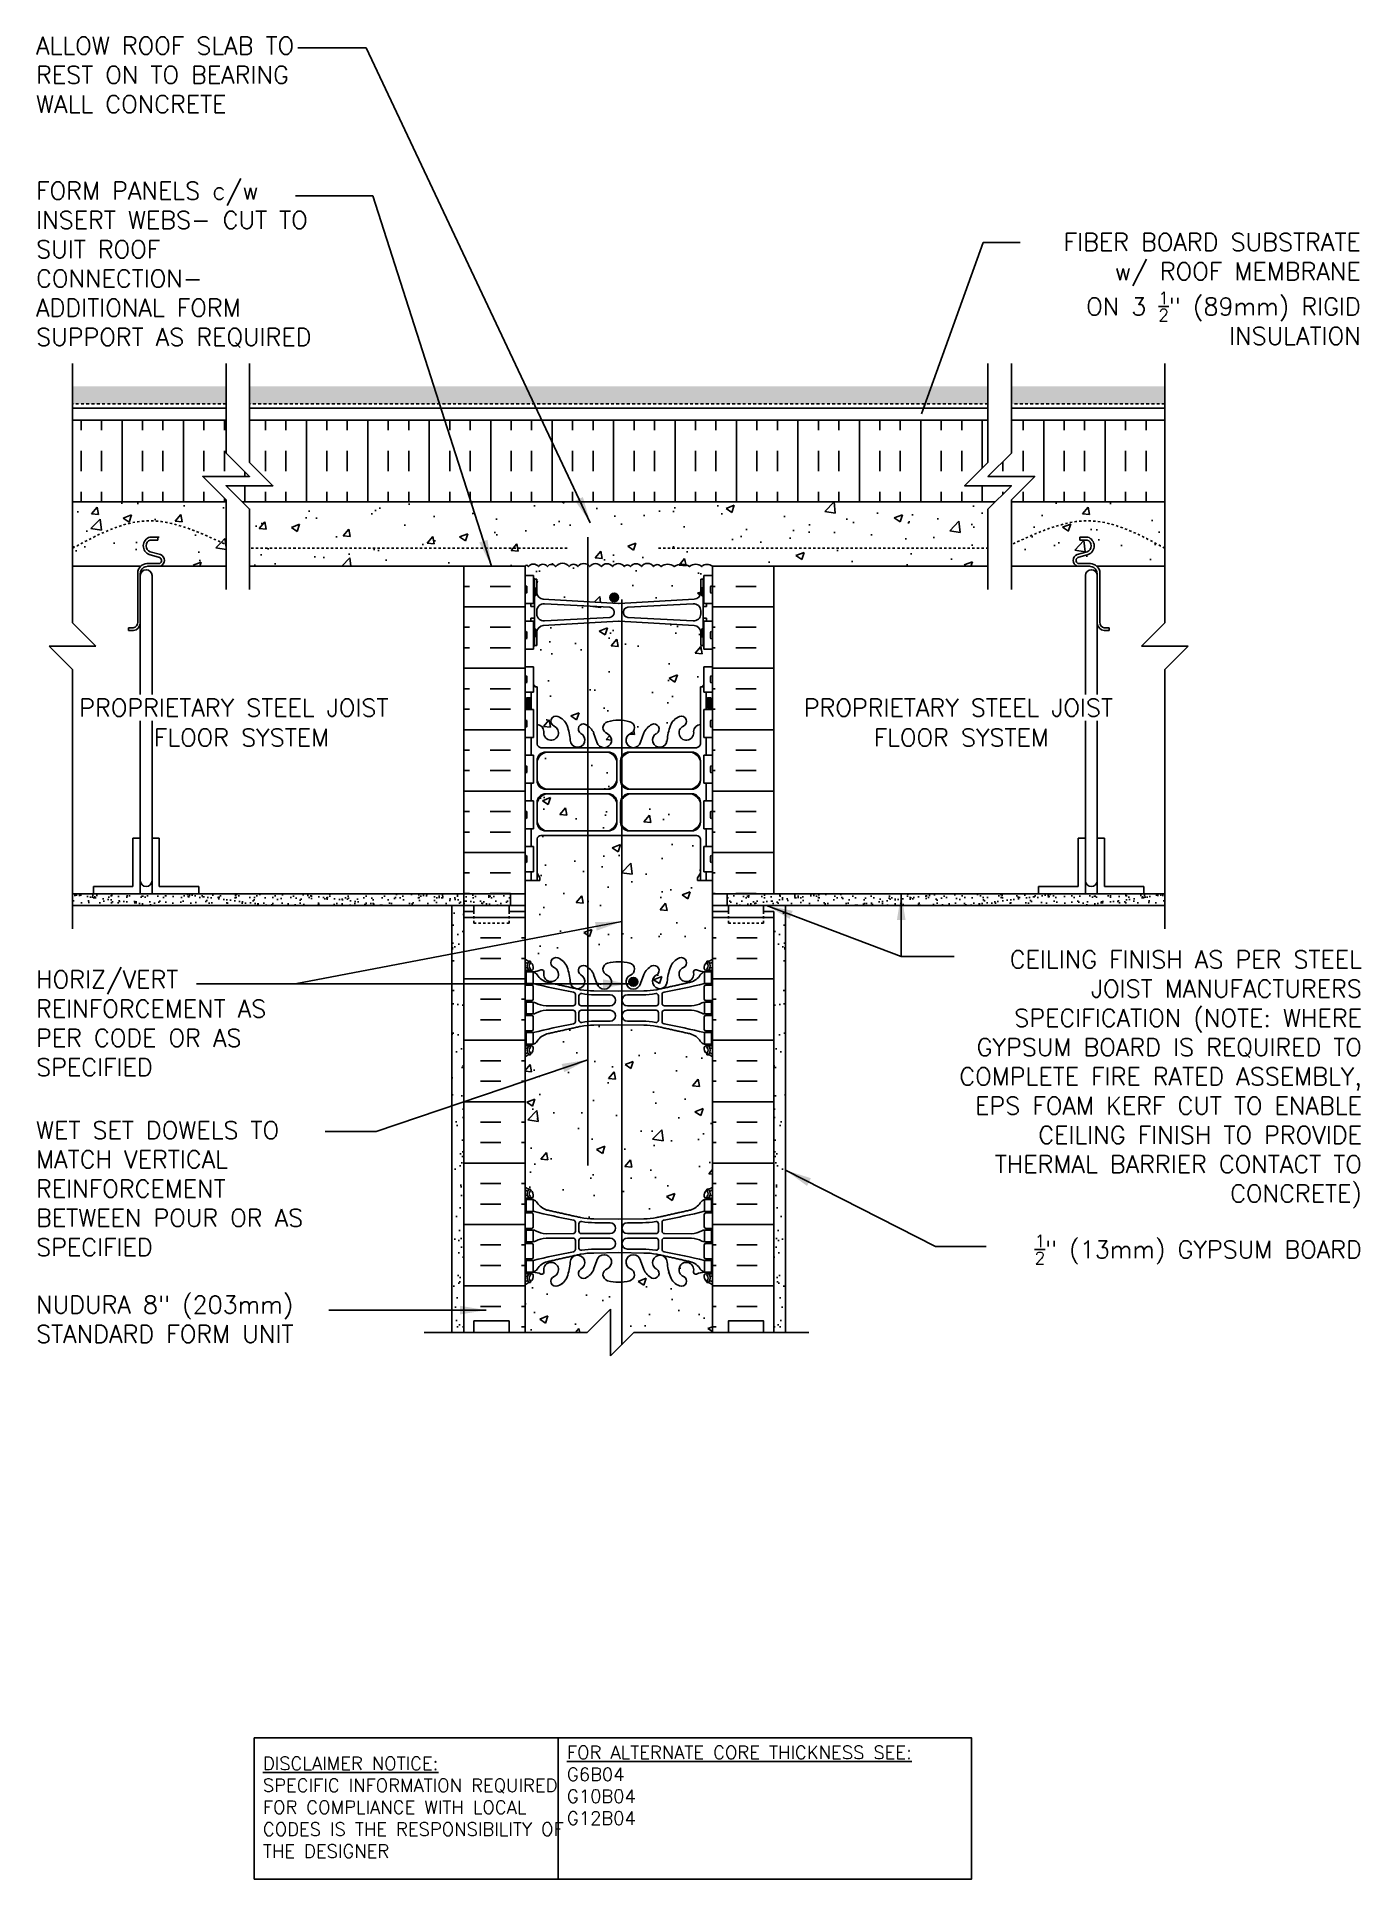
# Model space of a CAD drawing. Header units: inches. Extents: x 155.3 to 211.8, y 120.3 to 199.
import ezdxf
from ezdxf.enums import TextEntityAlignment as Align

# ---------------------------------------------------------------- set-up
doc = ezdxf.new("R2010")
doc.units = ezdxf.units.IN
doc.header["$LTSCALE"] = 0.5
doc.header["$MEASUREMENT"] = 0
doc.linetypes.add('DASHED2', pattern=[0.375, 0.25, -0.125])
doc.linetypes.add('HIDDEN2', pattern=[0.1875, 0.125, -0.0625])
for name, color, linetype in [('HATCH', 12, 'Continuous'), ('line25', 2, 'Continuous'), ('LINE3', 3, 'Continuous'), ('LINE50', 5, 'Continuous'), ('LINE9', 9, 'Continuous'), ('TEXT', 4, 'Continuous'), ('Web_Edge', 9, 'Continuous')]:
    doc.layers.add(name, color=color, linetype=linetype)
doc.styles.add('DIM', font='romans.shx', dxfattribs={"width": 0.7})
doc.styles.add('ROMANS', font='romans.shx', dxfattribs={"height": 0.75})
doc.styles.get("Standard").update_dxf_attribs({"font": 'romans.shx', "height": 0.75})
doc.dimstyles.new('ext_12', dxfattribs={"dimscale": 12, "dimtxt": 0.075, "dimasz": 0.09375, "dimexe": 0.09375, "dimexo": 0.0625, "dimgap": 0.0625, "dimtad": 1, "dimdec": 1, "dimzin": 2, "dimdsep": 46, "dimlunit": 4, "dimtxsty": 'DIM', "dimcen": 0.09, "dimdle": 0.09375, "dimclrt": 4, "dimadec": 0, "dimazin": 0, "dimtfac": 1, "dimtdec": 1, "dimtmove": 2, "dimatfit": 3, "dimfxl": 1, "dimfrac": 2, "dimtolj": 1, "dimtzin": 0, "dimarcsym": 0})
pattern_1 = [(50, (0, 0), (3.5863, -0.31376), [0.375, -4.125]), (355, (0, 0), (-0.693757, 3.76096), [0.3, -3.3]), (100.4514, (0.299, -0.026), (2.892544, 3.4472), [0.3187, -3.50571]), (46.1842, (0, 1), (5.33621, -0.8276), [0.5625, -6.1875]), (96.6356, (0.4447, 0.931), (4.67331, 4.87059), [0.47805, -5.25857]), (351.1842, (0, 1), (4.67331, 4.87059), [0.45, -4.95]), (21, (0.5, 0.75), (2.984535, -2.013094), [0.375, -4.125]), (326, (0.5, 0.75), (1.216577, 3.62575), [0.3, -3.3]), (71.4514, (0.7487, 0.5822), (4.20111, 1.612656), [0.3187, -3.50571]), (37.5, (0, 0), (0.060799, 1.664469), [0, -3.26, 0, -3.35, 0, -3.3125]), (7.5, (0, 0), (1.315348, 1.972059), [0, -1.91, 0, -3.185, 0, -1.2625]), (327.5, (-1.115, 0), (2.669112, -0.1127744), [0, -1.25, 0, -3.9, 0, -5.175]), (317.5, (-1.615, 0), (2.91593, 0.500525), [0, -1.625, 0, -2.59, 0, -3.675])]

msp = doc.modelspace()

# ---------------------------------------------------------------- texts
at = {"layer": 'TEXT', "style": 'ROMANS'}
for s, p in [('PROPRIETARY STEEL JOIST', (157.067, 170.346)), ('PROPRIETARY STEEL JOIST', (188.023, 170.346)), (' FLOOR SYSTEM ', (159.74, 169.072)), (' FLOOR SYSTEM ', (190.493, 169.072))]:
    msp.add_text(s, height=0.75, dxfattribs=at).set_placement(p, align=Align.MIDDLE_LEFT)
at = {"layer": 'TEXT', "char_height": 0.75, "style": 'ROMANS'}
for s, insert, width, attachment_point in [('\\A1;{\\C4;ALLOW ROOF SLAB TO REST ON TO BEARING WALL CONCRETE}', (155.226, 199.015), 12.44051, 1), ('FORM PANELS c/w INSERT WEBS- CUT TO SUIT ROOF CONNECTION- ADDITIONAL FORM SUPPORT AS REQUIRED', (155.226, 189.276), 13.80752, 4), ('\\A1;FIBER BOARD SUBSTRATE\\Pw/ ROOF MEMBRANE \\PON 3 {\\H0.7x;\\S1/2;}" (89mm) RIGID \\PINSULATION', (211.817, 190.619), 26.1134, 3), ('CEILING FINISH AS PER STEEL JOIST MANUFACTURERS SPECIFICATION (NOTE: WHERE GYPSUM BOARD IS REQUIRED TO COMPLETE FIRE RATED ASSEMBLY, EPS FOAM KERF CUT TO ENABLE CEILING FINISH TO PROVIDE THERMAL BARRIER CONTACT TO CONCRETE)', (211.865, 154.459), 19.5775, 6), ('HORIZ/VERT REINFORCEMENT AS PER CODE OR AS SPECIFIED', (155.226, 159.106), 12.44051, 1), ('\\A1;{\\C4;WET SET DOWELS TO MATCH VERTICAL REINFORCEMENT BETWEEN POUR OR AS SPECIFIED}', (155.226, 152.664), 12.44051, 1), ('\\A1;{\\H0.7x;\\S1/2;}" (13mm) GYPSUM BOARD', (211.865, 147.185), 19.5775, 6), ('NUDURA 8" (203mm) STANDARD FORM UNIT', (155.226, 145.203), 12.44051, 1)]:
    msp.add_mtext(s, dxfattribs=dict(at, insert=insert, width=width, attachment_point=attachment_point))
at = {"layer": 'TEXT', "char_height": 0.5625, "attachment_point": 4}
for s, insert, width in [('{\\LDISCLAIMER NOTICE:}\\PSPECIFIC INFORMATION REQUIRED FOR COMPLIANCE WITH LOCAL CODES IS THE RESPONSIBILITY OF THE DESIGNER', (164.913, 123.348), 14.00235), ('{\\LFOR ALTERNATE CORE THICKNESS SEE:\\P}G6B04\\PG10B04\\PG12B04', (177.905, 124.288), 23.33295)]:
    msp.add_mtext(s, dxfattribs=dict(at, insert=insert, width=width))

# ---------------------------------------------------------------- hatches: boundary and pattern name
at = {"layer": 'HATCH'}
h = msp.add_hatch(dxfattribs=at)
h.set_pattern_fill('GRAVEL', color=256, style=0)
h.set_pattern_definition([(228.0128, (0.72, 1), (-7.999998232, -9.000001342), [0.134536, -13.319088]), (184.9697, (0.63, 0.9), (12.0000010515, 0.999991307), [0.230868, -22.855925]), (132.5104, (0.4, 0.88), (9.999990718, -11.000008674), [0.162788, -16.116032]), (267.2737, (0.01, 0.63), (0.999996018, 20.000000295), [0.210238, -20.813558]), (292.8337, (0, 0.42), (-5.0000099054, 11.999996412), [0.206155, -20.409373]), (357.2737, (0.08, 0.23), (-20.000000295, 0.999996018), [0.210238, -20.813558]), (37.6942, (0.29, 0.22), (-13.0000073456, -9.999990405), [0.278029, -27.524849]), (72.2553, (0.51, 0.39), (7.0000107627, 21.999996231), [0.262488, -25.986321]), (121.4296, (0.59, 0.64), (-8.000008234, 12.9999950365), [0.21095, -20.884073]), (175.2364, (0.48, 0.82), (11.000000946, -0.999991533), [0.240832, -11.800763]), (222.3974, (0.24, 0.84), (-12.000007351, -10.999992082), [0.311448, -30.833375]), (138.8141, (1, 0.62), (-7.000002947, 5.999997313), [0.106301, -10.523844]), (171.4692, (0.92, 0.69), (12.999998285, -2.00000791), [0.202237, -20.021511]), (225, (0.72, 0.72), (-1e-16, -1.0000003), [0.141421, -1.272792]), (203.1986, (0.65, 0.84), (4.99999973, 2.000001325), [0.076158, -7.539615]), (291.8014, (0.58, 0.81), (-0.99999991, 3.00000027), [0.107703, -5.277462]), (30.9638, (0.62, 0.71), (2.99999802, 2.00000248), [0.174929, -5.656023]), (161.5651, (0.77, 0.8), (2.00000043, -0.9999984), [0.126491, -3.035787]), (16.3895, (0, 0.81), (10.000002198, 2.99999271), [0.1772, -17.542845]), (70.3462, (0.17, 0.86), (-3.999995247, -11.000002136), [0.148661, -14.717408]), (293.1986, (0.77, 1), (-2.000001325, 4.99999973), [0.152315, -7.463458]), (343.6105, (0.83, 0.86), (-10.000002198, 2.99999271), [0.1772, -17.542845]), (339.444, (0, 0.19), (-5.000001845, 1.999995996), [0.17088, -8.373124]), (294.7751, (0.16, 0.13), (-4.99999219, 11.000003422), [0.143178, -14.174643]), (66.8014, (0.78, 0), (2.000001325, 4.99999973), [0.152315, -7.463458]), (17.354, (0.84, 0.14), (-13.000002019, -3.999994502), [0.167631, -16.595424]), (69.444, (0.29, 0), (-1.999995996, -5.000001845), [0.08544, -8.458564]), (101.3099, (0.72, 0), (-0.99999763, 4.00000075), [0.05099, -5.048029]), (165.9638, (0.71, 0.05), (3.00000055, -0.99999806), [0.206155, -3.91695]), (186.009, (0.51, 0.1), (9.999999751, 0.999999317), [0.19105, -18.913923]), (303.6901, (0.62, 0.62), (-1.00000133, 1.99999956), [0.144222, -3.461329]), (353.1572, (0.7, 0.5), (16.9999993655, -2.000007998), [0.251794, -24.927563]), (60.9454, (0.95, 0.47), (-4.000000027, -7.000000385), [0.102956, -10.192674]), (90, (1, 0.56), (-1, 1), [0.06, -0.94]), (120.2564, (0.49, 0.13), (3.999994887, -7.000002456), [0.138924, -13.75352]), (48.0128, (0.42, 0.25), (7.999998232, 9.000001342), [0.269072, -13.184552]), (0, (0.6, 0.45), (1, 1), [0.26, -0.74]), (325.3048, (0.86, 0.45), (-9.999994259, 7.00000861), [0.158114, -15.653274]), (254.0546, (0.99, 0.36), (-0.99999989, -4.00000013), [0.145602, -7.134508]), (207.646, (0.95, 0.22), (-18.999995807, -10.000007713), [0.237065, -23.469474]), (175.4261, (0.74, 0.11), (-13.0000005583, 0.999994801), [0.250799, -24.829074])])
h.paths.add_polyline_path([(163.344, 184.075), (156.784, 184.075), (156.784, 183.325), (163.344, 183.325)])
h.paths.add_polyline_path([(195.889, 184.075), (164.344, 184.075), (164.344, 183.325), (195.889, 183.325)])
h.paths.add_polyline_path([(203.449, 184.075), (196.889, 184.075), (196.889, 183.325), (203.449, 183.325)])
h = msp.add_hatch(dxfattribs=at)
h.set_pattern_fill('INSUL', color=256, scale=7, angle=90, style=0)
h.set_pattern_definition([(90, (179.8947, 180.4495), (-2.625, 2e-16), []), (90, (179.0197, 180.4495), (-2.625, 2e-16), [0.875, -0.875]), (90, (178.1447, 180.4495), (-2.625, 2e-16), [0.875, -0.875])])
h.paths.add_polyline_path([(195.889, 180.83), (195.889, 182.638), (164.344, 182.638), (164.344, 180.83), (165.344, 179.83), (163.344, 179.83), (164.036, 179.138), (196.197, 179.138), (196.889, 179.83), (194.889, 179.83)])
h.paths.add_polyline_path([(163.344, 181.225), (163.344, 182.638), (156.784, 182.638), (156.784, 179.138), (163.344, 179.138), (163.344, 179.225), (162.344, 180.225), (164.344, 180.225)])
h.paths.add_polyline_path([(196.889, 179.225), (196.889, 179.138), (203.449, 179.138), (203.449, 182.638), (196.889, 182.638), (196.889, 181.225), (195.889, 180.225), (197.889, 180.225)])
h = msp.add_hatch(dxfattribs=at)
h.set_pattern_fill('AR-CONC', color=256, scale=0.5)
h.set_pattern_definition(pattern_1)
h.paths.add_polyline_path([(195.889, 178.83), (196.197, 179.138), (164.036, 179.138), (164.344, 178.83), (164.344, 176.388), (176.117, 176.388, -0.687495), (176.259, 176.374, -0.520567), (176.684, 176.374, -0.520567), (177.069, 176.374, -0.520567), (177.428, 176.374, -0.520567), (177.999, 176.374, -0.520567), (178.371, 176.374, -0.520567), (178.878, 176.374, -0.520567), (179.37, 176.374, -0.520567), (179.848, 176.374, -0.520567), (180.353, 176.374, -0.520567), (180.619, 176.374, -0.520567), (181.086, 176.374, -0.520567), (181.604, 176.374, -0.520567), (181.923, 176.374, -0.360961), (182.489, 176.374, -0.306582), (183.142, 176.374, -0.380387), (183.667, 176.374, -0.391281), (184.115, 176.388), (195.889, 176.388)])
edge = h.paths.add_edge_path()
edge.add_line((163.344, 179.138), (156.784, 179.138))
edge.add_line((156.784, 179.138), (156.784, 177.161))
edge.add_spline(control_points=[(156.784, 177.161), (157.836, 177.724), (159.989, 178.878), (162.209, 177.839), (163.344, 177.308)], knot_values=[0, 0, 0, 0, 3.379125, 6.918479, 6.918479, 6.918479, 6.918479], degree=3, periodic=0)
edge.add_line((163.344, 177.308), (163.344, 179.138))
h.paths.add_polyline_path([(183.617, 175.838), (183.717, 175.838, -0.327813), (183.752, 175.886), (183.752, 175.993), (184.117, 175.993), (184.117, 176.386, 0.39352), (183.667, 176.374, 0.380387), (183.142, 176.374, 0.306582), (182.489, 176.374, 0.360961), (181.923, 176.374, 0.520567), (181.604, 176.374, 0.520567), (181.086, 176.374, 0.520567), (180.619, 176.374, 0.520567), (180.353, 176.374, 0.520567), (179.848, 176.374, 0.520567), (179.37, 176.374, 0.520567), (178.878, 176.374, 0.520567), (178.371, 176.374, 0.520567), (177.999, 176.374, 0.520567), (177.428, 176.374, 0.520567), (177.069, 176.374, 0.520567), (176.684, 176.374, 0.520567), (176.259, 176.374, 0.687495), (176.117, 176.388), (176.117, 175.993), (176.482, 175.993), (176.482, 175.886, -0.327813), (176.517, 175.838), (176.617, 175.838), (176.617, 175.277, 0.390098), (176.892, 174.978), (180.1, 174.794, 0.020761), (180.117, 174.793, 0.020761), (180.133, 174.794), (183.342, 174.978, 0.390098), (183.617, 175.277)])
h.paths.add_polyline_path([(179.917, 174.4), (179.917, 174.435, 0.390098), (179.733, 174.635), (176.942, 174.784, 0.438748), (176.617, 174.485), (176.617, 174.351, 0.438748), (176.942, 174.052), (179.733, 174.201, 0.390098)])
h.paths.add_polyline_path([(183.617, 174.485, 0.438748), (183.292, 174.784), (180.5, 174.635, 0.390098), (180.317, 174.435), (180.317, 174.4, 0.390098), (180.5, 174.201), (183.292, 174.052, 0.438748), (183.617, 174.351)])
h.paths.add_polyline_path([(183.752, 172.093), (184.117, 172.093), (184.117, 172.843), (183.752, 172.843), (183.752, 172.95, -0.327813), (183.717, 172.998), (183.617, 172.998), (183.617, 173.559, 0.390098), (183.342, 173.858), (180.133, 174.041, 0.020761), (180.117, 174.042, 0.020761), (180.1, 174.041), (176.892, 173.858, 0.390098), (176.617, 173.559), (176.617, 172.998), (176.517, 172.998, -0.327813), (176.482, 172.95), (176.482, 172.843), (176.117, 172.843), (176.117, 172.093), (176.482, 172.093), (176.482, 171.309, -0.385423), (176.527, 171.259), (176.527, 171.229), (176.627, 171.229), (176.627, 169.628, -0.380397), (176.92, 169.332, 2.087231), (177.354, 169.557, -1), (177.517, 169.966, -0.21345), (177.909, 169.577, -0.068226), (178.045, 168.949, 1.753171), (178.496, 169.245, -0.940793), (178.699, 169.629, -0.173075), (179.045, 169.262), (179.188, 168.875, 1.612474), (179.62, 169.235, -0.734872), (179.643, 169.746, -0.068475), (180.117, 169.808, -0.068475), (180.591, 169.746, -0.734872), (180.614, 169.235, 1.612474), (181.046, 168.875), (181.188, 169.262, -0.173075), (181.534, 169.629, -0.940793), (181.738, 169.245, 1.753171), (182.189, 168.949, -0.068226), (182.324, 169.577, -0.21345), (182.716, 169.966, -1), (182.88, 169.557, 2.087231), (183.314, 169.332, -0.380392), (183.607, 169.628), (183.607, 171.229), (183.707, 171.229), (183.707, 171.259, -0.385423), (183.752, 171.309)])
h.paths.add_polyline_path([(180.04, 168.072, 0.225652), (179.665, 168.447), (177.002, 168.447, 0.225652), (176.627, 168.072), (176.627, 167.231, 0.225652), (177.002, 166.856), (179.665, 166.856, 0.225652), (180.04, 167.231)])
h.paths.add_polyline_path([(179.665, 166.665), (177.002, 166.665, 0.225652), (176.627, 166.29), (176.627, 165.45, 0.225652), (177.002, 165.075), (179.665, 165.075, 0.225652), (180.04, 165.45), (180.04, 166.29, 0.225652)])
h.paths.add_polyline_path([(183.607, 166.29, 0.225652), (183.232, 166.665), (180.568, 166.665, 0.225652), (180.193, 166.29), (180.193, 165.45, 0.225652), (180.568, 165.075), (183.232, 165.075, 0.225652), (183.607, 165.45)])
h.paths.add_polyline_path([(184.117, 162.958), (183.487, 162.958), (183.487, 163.07), (183.607, 163.27), (183.607, 164.739, 0.268138), (183.446, 164.887), (176.788, 164.887, 0.268156), (176.627, 164.739), (176.627, 163.27), (176.747, 163.07), (176.747, 162.958), (176.117, 162.958), (176.117, 161.638), (176.117, 159.603, 0.088416), (176.263, 159.506), (176.353, 159.506), (176.353, 159.464, -0.249069), (176.463, 159.257), (176.463, 159.19, -0.414214), (176.4, 159.127), (176.353, 159.127), (176.353, 159.057), (176.458, 159.057, 0.085348), (176.787, 159.133, -0.669601), (176.92, 159.012, 2.087231), (177.354, 159.237, -1), (177.517, 159.646, -0.21345), (177.909, 159.257, -0.069923), (178.046, 158.613, 1.629604), (178.517, 158.914, -1.059167), (178.723, 159.296, -0.16372), (179.045, 158.942), (179.188, 158.555, 1.612474), (179.62, 158.915, -0.734872), (179.643, 159.426, -0.068475), (180.117, 159.488, -0.068475), (180.591, 159.426, -0.734872), (180.614, 158.915, 1.612474), (181.046, 158.555), (181.188, 158.942, -0.16372), (181.51, 159.296, -1.059167), (181.716, 158.914, 1.629604), (182.187, 158.613, -0.069923), (182.324, 159.257, -0.21345), (182.716, 159.646, -1), (182.88, 159.237, 2.087231), (183.314, 159.012, -0.669601), (183.446, 159.133, 0.085348), (183.776, 159.057), (183.881, 159.057), (183.881, 159.127), (183.833, 159.127, -0.414214), (183.771, 159.19), (183.771, 159.257, -0.249069), (183.881, 159.464), (183.881, 159.506), (183.971, 159.506, 0.088416), (184.117, 159.603), (184.117, 161.638)])
h.paths.add_polyline_path([(184.117, 145.672, 0.088416), (183.971, 145.77), (183.881, 145.77), (183.881, 145.811, -0.249069), (183.771, 146.018), (183.771, 146.086, -0.414214), (183.833, 146.148), (183.881, 146.148), (183.881, 146.218), (183.776, 146.218, 0.087457), (183.439, 146.14, -0.638777), (183.314, 146.263, 2.087231), (182.88, 146.038, -1), (182.716, 145.63, -0.21345), (182.324, 146.019, -0.068226), (182.189, 146.647, 1.753171), (181.738, 146.35, -0.940793), (181.534, 145.967, -0.173075), (181.188, 146.334), (181.046, 146.72, 1.612474), (180.614, 146.361, -0.734872), (180.591, 145.85, -0.068475), (180.117, 145.788, -0.068475), (179.643, 145.85, -0.734872), (179.62, 146.361, 1.612474), (179.188, 146.72), (179.045, 146.334, -0.173075), (178.699, 145.967, -0.940793), (178.496, 146.35, 1.753171), (178.045, 146.647, -0.068226), (177.909, 146.019, -0.21345), (177.517, 145.63, -1), (177.354, 146.038, 2.087231), (176.92, 146.263, -0.638777), (176.795, 146.14, 0.087457), (176.458, 146.218), (176.353, 146.218), (176.353, 146.148), (176.4, 146.148, -0.414214), (176.463, 146.086), (176.463, 146.018, -0.249069), (176.353, 145.811), (176.353, 145.77), (176.263, 145.77, 0.088416), (176.117, 145.672), (176.117, 143.638), (178.766, 143.638), (179.766, 144.638), (179.766, 143.638), (179.766, 142.638), (180.766, 143.638), (184.117, 143.638)])
edge = h.paths.add_edge_path()
edge.add_line((203.449, 179.138), (196.889, 179.138))
edge.add_line((196.889, 179.138), (196.889, 177.308))
edge.add_spline(control_points=[(196.889, 177.308), (198.025, 177.839), (200.244, 178.878), (202.398, 177.724), (203.449, 177.161)], knot_values=[0, 0, 0, 0, 3.539354, 6.918479, 6.918479, 6.918479, 6.918479], degree=3, periodic=0)
edge.add_line((203.449, 177.161), (203.449, 179.138))
h = msp.add_hatch(dxfattribs=at)
h.set_pattern_fill('AR-CONC', color=256, scale=0.5)
edge = h.paths.add_edge_path()
edge.add_arc((160.198, 177.26), 0.393, 107.49309, 249.73217, ccw=False)
edge.add_line((160.08, 177.635), (160.424, 177.635))
edge.add_line((160.424, 177.635), (160.424, 177.51))
edge.add_line((160.424, 177.51), (160.101, 177.51))
edge.add_arc((160.198, 177.26), 0.268, 111.21998, 248.78002)
edge.add_line((160.101, 177.01), (160.535, 176.888))
edge.add_arc((160.436, 176.638), 0.269, -68.40207, 68.40207, ccw=False)
edge.add_line((160.535, 176.388), (163.344, 176.388))
edge.add_line((163.344, 176.388), (163.344, 177.308))
edge.add_spline(control_points=[(163.344, 177.308), (162.209, 177.839), (159.989, 178.878), (157.836, 177.724), (156.784, 177.161)], knot_values=[0, 0, 0, 0, 3.539354, 6.918479, 6.918479, 6.918479, 6.918479], degree=3, periodic=0)
edge.add_line((156.784, 177.161), (156.784, 176.388))
edge.add_line((156.784, 176.388), (159.693, 176.388))
edge.add_arc((160.01, 176.051), 0.463, 86.43463, 133.28628, ccw=False)
edge.add_line((160.039, 176.513), (160.507, 176.513))
edge.add_arc((160.436, 176.638), 0.144, 299.68147, 426.25436)
edge.add_line((160.494, 176.77), (160.062, 176.891))
h = msp.add_hatch(dxfattribs=at)
h.set_pattern_fill('AR-CONC', color=256, scale=0.5)
h.set_pattern_definition(pattern_1)
edge = h.paths.add_edge_path()
edge.add_spline(control_points=[(203.449, 177.161), (202.398, 177.724), (200.244, 178.878), (198.025, 177.839), (196.889, 177.308)], knot_values=[0, 0, 0, 0, 3.379125, 6.918479, 6.918479, 6.918479, 6.918479], degree=3, periodic=0)
edge.add_line((196.889, 177.308), (196.889, 176.388))
edge.add_line((196.889, 176.388), (199.699, 176.388))
edge.add_arc((199.798, 176.638), 0.269, 111.59793, 248.40207, ccw=False)
edge.add_line((199.699, 176.888), (200.132, 177.01))
edge.add_arc((200.035, 177.26), 0.268, 291.21998, 428.78002)
edge.add_line((200.132, 177.51), (199.809, 177.51))
edge.add_line((199.809, 177.51), (199.809, 177.635))
edge.add_line((199.809, 177.635), (200.153, 177.635))
edge.add_arc((200.035, 177.26), 0.393, -69.73217, 72.50691, ccw=False)
edge.add_line((200.171, 176.891), (199.74, 176.77))
edge.add_arc((199.798, 176.638), 0.144, 113.74564, 240.31853)
edge.add_line((199.726, 176.513), (200.194, 176.513))
edge.add_arc((200.223, 176.051), 0.463, 46.71372, 93.56537, ccw=False)
edge.add_line((200.54, 176.388), (203.449, 176.388))
edge.add_line((203.449, 176.388), (203.449, 177.161))
h = msp.add_hatch(dxfattribs=at)
h.set_pattern_fill('INSUL', color=256, scale=7, style=0)
h.set_pattern_definition([(0, (185.1158, 172.0275), (0, 2.625), []), (0, (185.1158, 172.9025), (0, 2.625), [0.875, -0.875]), (0, (185.1158, 173.7775), (0, 2.625), [0.875, -0.875])])
h.paths.add_polyline_path([(186.742, 176.388), (184.117, 176.388), (184.117, 162.388), (186.742, 162.388)])
h.paths.add_polyline_path([(176.117, 176.388), (173.492, 176.388), (173.492, 161.638), (173.929, 161.638), (173.929, 162.138), (175.429, 162.138), (175.429, 161.638), (176.117, 161.638)])
h = msp.add_hatch(dxfattribs=at)
h.set_pattern_fill('AR-SAND', color=256, scale=0.25, style=0)
h.set_pattern_definition([(142.5, (237.8137, 68.8309), (0.0157483, 0.481706), [0, -0.38, 0, -0.425, 0, -0.40625]), (172.5, (237.8137, 68.8309), (-0.4424442, 0.7055365), [0, -0.205, 0, -0.3425, 0, -0.13125]), (212.5, (238.1212, 68.8309), (-0.7785355, 0.0014148), [0, -0.125, 0, -0.45, 0, -0.5875]), (222.5, (238.1212, 68.8309), (-0.7515317, 0.219419), [0, -0.0625, 0, -0.295, 0, -0.3375])])
h.paths.add_polyline_path([(156.784, 161.888), (156.784, 162.388), (175.492, 162.388), (175.492, 161.888)])
h = msp.add_hatch(dxfattribs=at)
h.set_pattern_fill('AR-SAND', color=256, scale=0.25, style=0)
h.set_pattern_definition([(37.5, (122.4198, 68.8309), (-0.0157483, 0.481706), [0, -0.38, 0, -0.425, 0, -0.40625]), (7.5, (122.4198, 68.8309), (0.4424442, 0.7055365), [0, -0.205, 0, -0.3425, 0, -0.13125]), (327.5, (122.1123, 68.8309), (0.7785355, 0.0014148), [0, -0.125, 0, -0.45, 0, -0.5875]), (317.5, (122.1123, 68.8309), (0.7515317, 0.219419), [0, -0.0625, 0, -0.295, 0, -0.3375])])
h.paths.add_polyline_path([(203.449, 161.888), (203.449, 162.388), (184.742, 162.388), (184.742, 161.888)])
h = msp.add_hatch(dxfattribs=at)
h.set_pattern_fill('AR-SAND', color=256, scale=0.5, style=0)
h.set_pattern_definition([(142.5, (292.60115, -18.5853), (0.0314967, 0.963412), [0, -0.76, 0, -0.85, 0, -0.8125]), (172.5, (292.6011, -18.5853), (-0.884888, 1.411073), [0, -0.41, 0, -0.685, 0, -0.2625]), (212.5, (293.21615, -18.5853), (-1.557071, 0.0028295), [0, -0.25, 0, -0.9, 0, -1.175]), (222.5, (293.2161, -18.5853), (-1.503063, 0.438838), [0, -0.125, 0, -0.59, 0, -0.675])])
h.paths.add_polyline_path([(173.492, 159.103), (172.992, 158.154), (172.992, 161.888), (173.492, 161.888)])
h.paths.add_polyline_path([(173.492, 143.638), (172.992, 143.638), (172.992, 158.154), (173.492, 159.103)])
h = msp.add_hatch(dxfattribs=at)
h.set_pattern_fill('INSUL', color=256, scale=7, style=0)
h.set_pattern_definition([(0, (-2750.0448, -253.3717), (0, 2.625), []), (0, (-2750.0448, -252.4967), (0, 2.625), [0.875, -0.875]), (0, (-2750.0448, -251.6217), (0, 2.625), [0.875, -0.875])])
h.paths.add_polyline_path([(175.429, 144.138), (175.429, 143.638), (176.117, 143.638), (176.117, 161.638), (175.429, 161.638), (175.429, 162.138), (173.929, 162.138), (173.929, 161.638), (173.492, 161.638), (173.492, 143.638), (173.929, 143.638), (173.929, 144.138)])
h = msp.add_hatch(dxfattribs=at)
h.set_pattern_fill('INSUL', color=256, scale=7, style=0)
h.set_pattern_definition([(180, (3110.2783, -253.3717), (0, 2.625), []), (180, (3110.2783, -252.4967), (0, 2.625), [0.875, -0.875]), (180, (3110.2783, -251.6217), (0, 2.625), [0.875, -0.875])])
h.paths.add_polyline_path([(184.804, 143.638), (184.804, 144.138), (186.304, 144.138), (186.304, 143.638), (186.742, 143.638), (186.742, 161.638), (186.304, 161.638), (186.304, 162.138), (184.804, 162.138), (184.804, 161.638), (184.117, 161.638), (184.117, 143.638)])
h = msp.add_hatch(dxfattribs=at)
h.set_pattern_fill('AR-SAND', color=256, scale=0.5, style=0)
h.set_pattern_definition([(37.5, (67.63234, -18.5853), (-0.0314967, 0.963412), [0, -0.76, 0, -0.85, 0, -0.8125]), (7.5, (67.6323, -18.5853), (0.884888, 1.411073), [0, -0.41, 0, -0.685, 0, -0.2625]), (327.5, (67.01734, -18.5853), (1.557071, 0.0028295), [0, -0.25, 0, -0.9, 0, -1.175]), (317.5, (67.0173, -18.5853), (1.503063, 0.438838), [0, -0.125, 0, -0.59, 0, -0.675])])
h.paths.add_polyline_path([(186.742, 159.103), (187.242, 158.154), (187.242, 161.888), (186.742, 161.888)])
h.paths.add_polyline_path([(186.742, 143.638), (187.242, 143.638), (187.242, 158.154), (186.742, 159.103)])
h = msp.add_hatch(dxfattribs=at)
h.set_pattern_fill('AR-CONC', color=256, scale=0.5)
edge = h.paths.add_edge_path()
edge.add_arc((183.771, 155.05), 0.5, 46.21089, 66.42182)
edge.add_line((183.971, 155.508), (183.881, 155.508))
edge.add_line((183.881, 155.508), (183.881, 155.55))
edge.add_arc((184.021, 155.757), 0.25, 180, 235.9442, ccw=False)
edge.add_line((183.771, 155.757), (183.771, 155.825))
edge.add_arc((183.833, 155.825), 0.0625, 90, 180, ccw=False)
edge.add_line((183.833, 155.887), (183.881, 155.887))
edge.add_line((183.881, 155.887), (183.881, 155.957))
edge.add_line((183.881, 155.957), (183.776, 155.957))
edge.add_arc((183.898, 156.3), 0.364, 214.97751, 250.33874, ccw=False)
edge.add_arc((182.975, 155.689), 0.743, 32.79192, 73.81071)
edge.add_spline(control_points=[(183.182, 156.403), (181.745, 156.723)], knot_values=[0, 0, 1, 1], degree=1, periodic=0)
edge.add_arc((181.189, 153.791), 2.984, 79.25462, 90.09947)
edge.add_line((181.183, 156.775), (180.117, 156.791))
edge.add_line((180.117, 156.791), (179.05, 156.775))
edge.add_arc((179.045, 153.791), 2.984, 89.90053, 100.74538)
edge.add_spline(control_points=[(178.489, 156.723), (177.051, 156.403)], knot_values=[0, 0, 1, 1], degree=1, periodic=0)
edge.add_arc((177.258, 155.689), 0.743, 106.18929, 147.20808)
edge.add_arc((176.335, 156.3), 0.364, 289.66126, 325.02249, ccw=False)
edge.add_line((176.458, 155.957), (176.353, 155.957))
edge.add_line((176.353, 155.957), (176.353, 155.887))
edge.add_line((176.353, 155.887), (176.4, 155.887))
edge.add_arc((176.4, 155.825), 0.0625, 0, 90, ccw=False)
edge.add_line((176.463, 155.825), (176.463, 155.757))
edge.add_arc((176.213, 155.757), 0.25, 304.0558, 360, ccw=False)
edge.add_line((176.353, 155.55), (176.353, 155.508))
edge.add_line((176.353, 155.508), (176.263, 155.508))
edge.add_arc((176.463, 155.05), 0.5, 113.57818, 133.78911)
edge.add_line((176.117, 155.411), (176.117, 149.865))
edge.add_arc((176.463, 150.225), 0.5, 226.21089, 246.42182)
edge.add_line((176.263, 149.767), (176.353, 149.767))
edge.add_line((176.353, 149.767), (176.353, 149.725))
edge.add_arc((176.213, 149.518), 0.25, 0, 55.9442, ccw=False)
edge.add_line((176.463, 149.518), (176.463, 149.451))
edge.add_arc((176.4, 149.451), 0.0625, -90, 0, ccw=False)
edge.add_line((176.4, 149.388), (176.353, 149.388))
edge.add_line((176.353, 149.388), (176.353, 149.318))
edge.add_line((176.353, 149.318), (176.458, 149.318))
edge.add_arc((176.335, 148.976), 0.364, 34.97751, 70.33874, ccw=False)
edge.add_arc((177.258, 149.587), 0.743, 212.79192, 253.81071)
edge.add_spline(control_points=[(177.051, 148.873), (178.489, 148.553)], knot_values=[0, 0, 1, 1], degree=1, periodic=0)
edge.add_arc((179.045, 151.484), 2.984, 259.25462, 270.09947)
edge.add_line((179.05, 148.5), (180.117, 148.484))
edge.add_line((180.117, 148.484), (181.183, 148.5))
edge.add_arc((181.189, 151.484), 2.984, 269.90053, 280.74538)
edge.add_spline(control_points=[(181.745, 148.553), (183.182, 148.873)], knot_values=[0, 0, 1, 1], degree=1, periodic=0)
edge.add_arc((182.975, 149.587), 0.743, 286.18929, 327.20808)
edge.add_arc((183.898, 148.976), 0.364, 109.66126, 145.02249, ccw=False)
edge.add_line((183.776, 149.318), (183.881, 149.318))
edge.add_line((183.881, 149.318), (183.881, 149.388))
edge.add_line((183.881, 149.388), (183.833, 149.388))
edge.add_arc((183.833, 149.451), 0.0625, 180, 270, ccw=False)
edge.add_line((183.771, 149.451), (183.771, 149.518))
edge.add_arc((184.021, 149.518), 0.25, 124.0558, 180, ccw=False)
edge.add_line((183.881, 149.725), (183.881, 149.767))
edge.add_line((183.881, 149.767), (183.971, 149.767))
edge.add_arc((183.771, 150.225), 0.5, 293.57818, 313.78911)
edge.add_line((184.117, 149.865), (184.117, 155.411))
at = {"layer": 'LINE3'}
h = msp.add_hatch(color=256, dxfattribs=at)
h.paths.add_polyline_path([(180.106, 175.016, -0.831395), (179.738, 175.016)])
h.paths.add_polyline_path([(180.109, 175.051, -0.045935), (180.106, 175.016), (179.738, 175.016, -0.045935), (179.734, 175.051, -1)])
h = msp.add_hatch(color=256, dxfattribs=at)
h.paths.add_polyline_path([(180.925, 158.662, 0.831395), (180.556, 158.662)])
h.paths.add_polyline_path([(180.928, 158.628, 0.045935), (180.925, 158.662), (180.556, 158.662, 0.045935), (180.553, 158.628, 1)])

# ---------------------------------------------------------------- linework, layer by layer
at = {"layer": 'HATCH'}
msp.add_line((156.784, 183.325), (156.784, 184.075), dxfattribs=at)
msp.add_lwpolyline([(184.117, 176.386, 0.39352), (183.667, 176.374, 0.380387), (183.142, 176.374, 0.306582), (182.489, 176.374, 0.360961), (181.923, 176.374, 0.520567), (181.604, 176.374, 0.520567), (181.086, 176.374, 0.520567), (180.619, 176.374, 0.520567), (180.353, 176.374, 0.520567), (179.848, 176.374, 0.520567), (179.37, 176.374, 0.520567), (178.878, 176.374, 0.520567), (178.371, 176.374, 0.520567), (177.999, 176.374, 0.520567), (177.428, 176.374, 0.520567), (177.069, 176.374, 0.520567), (176.684, 176.374, 0.520567), (176.259, 176.374, 0.687495), (176.117, 176.388, 0.238802)], format="xyb", dxfattribs=at)
at = {"layer": 'line25'}
for p, q in [((156.784, 179.138), (163.344, 179.138)), ((164.036, 179.138), (196.197, 179.138)), ((196.889, 179.138), (203.449, 179.138)), ((196.889, 179.138), (197.287, 179.138)), ((160.08, 177.635), (160.424, 177.635)), ((160.101, 177.51), (160.424, 177.51)), ((160.424, 177.635), (160.424, 177.51)), ((200.153, 177.635), (199.809, 177.635)), ((199.809, 177.635), (199.809, 177.51)), ((200.132, 177.51), (199.809, 177.51)), ((159.693, 176.388), (156.784, 176.388)), ((163.34, 176.388), (159.986, 176.388)), ((160.035, 176.513), (160.507, 176.513)), ((160.035, 176.388), (160.535, 176.388)), ((160.501, 176.768), (160.062, 176.891)), ((160.535, 176.888), (160.101, 177.01)), ((163.344, 176.388), (162.946, 176.388)), ((176.117, 176.388), (164.344, 176.388)), ((176.117, 176.388), (176.117, 161.638)), ((184.117, 176.388), (184.117, 161.638)), ((184.117, 176.388), (195.889, 176.388)), ((196.889, 176.388), (197.287, 176.388)), ((196.894, 176.388), (200.248, 176.388)), ((199.699, 176.888), (200.132, 177.01)), ((200.199, 176.388), (199.699, 176.388)), ((200.199, 176.513), (199.726, 176.513)), ((199.733, 176.768), (200.171, 176.891)), ((200.54, 176.388), (203.449, 176.388)), ((159.567, 173.978), (159.567, 176.184)), ((159.678, 175.993), (159.678, 170.908)), ((160.178, 175.993), (160.178, 170.908)), ((176.117, 175.993), (176.482, 175.993)), ((176.482, 174.793), (176.482, 175.993)), ((184.117, 175.993), (183.752, 175.993)), ((183.752, 174.793), (183.752, 175.993)), ((200.056, 175.993), (200.056, 170.908)), ((200.556, 175.993), (200.556, 170.908)), ((200.666, 173.978), (200.666, 176.184)), ((176.117, 174.793), (176.482, 174.793)), ((176.117, 174.043), (176.482, 174.043)), ((176.482, 172.843), (176.482, 174.043)), ((184.117, 174.793), (183.752, 174.793)), ((183.752, 172.843), (183.752, 174.043)), ((184.117, 174.043), (183.752, 174.043)), ((159.376, 173.762), (159.172, 173.762)), ((159.172, 173.762), (159.172, 173.637)), ((159.172, 173.637), (159.386, 173.637)), ((201.062, 173.637), (200.848, 173.637)), ((200.858, 173.762), (201.062, 173.762)), ((201.062, 173.762), (201.062, 173.637)), ((176.117, 172.843), (176.482, 172.843)), ((184.117, 172.843), (183.752, 172.843)), ((176.117, 172.093), (176.482, 172.093)), ((176.482, 172.093), (176.482, 171.013)), ((184.117, 172.093), (183.752, 172.093)), ((183.752, 172.093), (183.752, 171.013)), ((176.117, 171.013), (176.482, 171.013)), ((184.117, 171.013), (183.752, 171.013)), ((176.117, 170.263), (176.482, 170.263)), ((176.482, 169.063), (176.482, 170.263)), ((184.117, 170.263), (183.752, 170.263)), ((183.752, 169.063), (183.752, 170.263)), ((159.678, 169.783), (159.678, 162.95)), ((160.178, 169.783), (160.178, 162.95)), ((200.056, 169.783), (200.056, 162.95)), ((200.556, 169.783), (200.556, 162.95)), ((176.117, 169.063), (176.482, 169.063)), ((184.117, 169.063), (183.752, 169.063)), ((176.117, 168.313), (176.482, 168.313)), ((176.482, 167.113), (176.482, 168.313)), ((184.117, 168.313), (183.752, 168.313)), ((183.752, 167.113), (183.752, 168.313)), ((176.117, 167.113), (176.482, 167.113)), ((184.117, 167.113), (183.752, 167.113)), ((176.117, 166.363), (176.482, 166.363)), ((176.482, 165.163), (176.482, 166.363)), ((184.117, 166.363), (183.752, 166.363)), ((183.752, 165.163), (183.752, 166.363)), ((159.678, 164.763), (159.365, 164.763)), ((159.365, 162.7), (159.365, 164.763)), ((159.678, 162.388), (159.678, 164.763)), ((160.178, 164.763), (160.178, 162.388)), ((160.178, 164.763), (160.49, 164.763)), ((160.178, 162.388), (160.178, 164.763)), ((160.49, 162.7), (160.49, 164.763)), ((176.117, 165.163), (176.482, 165.163)), ((184.117, 165.163), (183.752, 165.163)), ((200.056, 164.763), (199.743, 164.763)), ((199.743, 162.7), (199.743, 164.763)), ((200.056, 164.763), (200.056, 162.388)), ((200.056, 162.388), (200.056, 164.763)), ((200.556, 164.763), (200.868, 164.763)), ((200.556, 162.388), (200.556, 164.763)), ((200.868, 162.7), (200.868, 164.763)), ((176.117, 164.413), (176.482, 164.413)), ((176.482, 164.413), (176.482, 163.333)), ((184.117, 164.413), (183.752, 164.413)), ((183.752, 164.413), (183.752, 163.333)), ((176.117, 163.333), (176.482, 163.333)), ((184.117, 163.333), (183.752, 163.333)), ((157.678, 162.7), (159.365, 162.7)), ((157.678, 162.388), (157.678, 162.7)), ((159.678, 162.388), (157.678, 162.388)), ((160.178, 162.388), (162.178, 162.388)), ((162.178, 162.7), (160.49, 162.7)), ((162.178, 162.388), (162.178, 162.7)), ((175.492, 161.888), (175.492, 162.388)), ((184.742, 161.888), (184.742, 162.388)), ((198.056, 162.388), (198.056, 162.7)), ((198.056, 162.7), (199.743, 162.7)), ((200.056, 162.388), (198.056, 162.388)), ((200.556, 162.388), (202.556, 162.388)), ((202.556, 162.7), (200.868, 162.7)), ((202.556, 162.388), (202.556, 162.7)), ((176.117, 161.638), (176.117, 143.638)), ((184.117, 161.638), (184.117, 143.638))]:
    msp.add_line(p, q, dxfattribs=at)
for points in [[(163.344, 182.638), (156.784, 182.638)], [(195.889, 182.638), (164.344, 182.638)], [(203.449, 182.638), (196.889, 182.638)]]:
    msp.add_lwpolyline(points, dxfattribs=at)
for centre, radius, start, end in [((160.198, 177.26), 0.393, 107.49309, 249.73217), ((160.198, 177.26), 0.268, 111.21998, 248.78002), ((200.035, 177.26), 0.268, 291.21998, 68.78002), ((200.035, 177.26), 0.393, 290.26783, 72.50691), ((160.01, 176.051), 0.463, 85.82643, 163.24256), ((160.01, 176.051), 0.338, 85.82643, 189.86802), ((160.436, 176.638), 0.144, 299.68147, 68.40207), ((160.436, 176.638), 0.269, 291.59793, 68.40207), ((199.798, 176.638), 0.269, 111.59793, 248.40207), ((199.798, 176.638), 0.144, 111.59793, 240.31853), ((200.223, 176.051), 0.463, 16.75744, 94.17357), ((200.223, 176.051), 0.338, 350.13198, 94.17357), ((159.928, 175.991), 0.25, 0.44662, 179.55338), ((200.306, 175.991), 0.25, 0.44662, 179.55338), ((159.336, 173.99), 0.231, 279.80809, 2.87789), ((159.331, 173.981), 0.348, 279.11406, 354.7418), ((200.903, 173.981), 0.348, 185.2582, 260.88594), ((200.897, 173.99), 0.231, 177.12211, 260.19191), ((159.928, 162.952), 0.25, 180.44662, 359.55338), ((200.306, 162.952), 0.25, 180.44662, 359.55338)]:
    msp.add_arc(centre, radius, start, end, dxfattribs=at)
at = {"layer": 'LINE3'}
for p, q in [((178.8, 177.638), (178.8, 150.778)), ((180.246, 174.97), (180.246, 143.117))]:
    msp.add_line(p, q, dxfattribs=at)
for centre in [(179.922, 175.051), (180.741, 158.628)]:
    msp.add_circle(centre, 0.188, dxfattribs=at)
at = {"layer": 'LINE50', "color": 9, "linetype": 'DASHED2'}
for p, q in [((163.344, 183.325), (156.784, 183.325)), ((195.889, 183.325), (164.344, 183.325)), ((203.449, 183.325), (196.889, 183.325))]:
    msp.add_line(p, q, dxfattribs=at)
at = {"layer": 'LINE50'}
for p, q in [((173.492, 161.638), (173.492, 176.388)), ((186.742, 162.388), (186.742, 176.388)), ((173.492, 143.638), (173.492, 161.638)), ((173.929, 161.638), (173.492, 161.638)), ((173.929, 161.888), (173.929, 161.638)), ((175.429, 161.638), (175.429, 161.888)), ((176.117, 161.638), (175.429, 161.638)), ((184.117, 161.638), (184.804, 161.638)), ((184.804, 161.638), (184.804, 161.888)), ((186.304, 161.888), (186.304, 161.638)), ((186.304, 161.638), (186.742, 161.638)), ((186.742, 143.638), (186.742, 161.638))]:
    msp.add_line(p, q, dxfattribs=at)
for points in [[(173.492, 143.638), (173.929, 143.638), (173.929, 144.138), (175.429, 144.138), (175.429, 143.638), (176.117, 143.638)], [(176.117, 143.638), (175.429, 143.638), (175.429, 144.138), (173.929, 144.138), (173.929, 143.638), (173.492, 143.638)], [(186.742, 143.638), (186.304, 143.638), (186.304, 144.138), (184.804, 144.138), (184.804, 143.638), (184.117, 143.638)], [(184.117, 143.638), (184.804, 143.638), (184.804, 144.138), (186.304, 144.138), (186.304, 143.638), (186.742, 143.638)]]:
    msp.add_lwpolyline(points, dxfattribs=at)
at = {"layer": 'LINE9'}
for p, q in [((156.784, 173.973), (156.784, 185.059)), ((203.449, 173.973), (203.449, 185.059)), ((176.517, 175.838), (176.617, 175.838)), ((176.517, 172.998), (176.517, 175.838)), ((176.517, 175.818), (176.517, 175.818)), ((176.617, 175.838), (176.617, 175.277)), ((183.617, 175.838), (183.617, 175.277)), ((183.717, 175.838), (183.617, 175.838)), ((183.717, 172.998), (183.717, 175.838)), ((183.717, 175.818), (183.717, 175.818)), ((176.117, 175.283), (176.117, 175.503)), ((176.117, 175.448), (176.117, 175.448)), ((176.117, 175.338), (176.117, 175.338)), ((176.157, 175.543), (176.157, 175.543)), ((176.157, 175.243), (176.157, 175.243)), ((176.197, 175.283), (176.197, 175.503)), ((176.517, 175.468), (176.567, 175.468)), ((176.517, 175.118), (176.567, 175.118)), ((176.567, 175.468), (176.567, 175.118)), ((180.1, 174.794), (176.892, 174.978)), ((180.133, 174.794), (183.342, 174.978)), ((183.717, 175.468), (183.667, 175.468)), ((183.667, 175.468), (183.667, 175.118)), ((183.717, 175.118), (183.667, 175.118)), ((184.037, 175.283), (184.037, 175.503)), ((184.077, 175.543), (184.077, 175.543)), ((184.077, 175.243), (184.077, 175.243)), ((184.117, 175.283), (184.117, 175.503)), ((184.117, 175.448), (184.117, 175.448)), ((184.117, 175.338), (184.117, 175.338)), ((176.117, 174.043), (176.117, 174.793)), ((176.367, 174.793), (176.367, 174.668)), ((176.367, 174.168), (176.367, 174.043)), ((176.617, 174.351), (176.617, 174.485)), ((180.1, 174.041), (176.892, 173.858)), ((179.733, 174.635), (176.942, 174.784)), ((179.733, 174.201), (176.942, 174.052)), ((179.917, 174.435), (179.917, 174.4)), ((180.133, 174.041), (183.342, 173.858)), ((180.317, 174.435), (180.317, 174.4)), ((180.5, 174.635), (183.292, 174.784)), ((180.5, 174.201), (183.292, 174.052)), ((183.617, 174.351), (183.617, 174.485)), ((183.867, 174.793), (183.867, 174.668)), ((183.867, 174.168), (183.867, 174.043)), ((184.117, 174.043), (184.117, 174.793)), ((156.784, 173.973), (157.784, 172.973)), ((176.117, 173.333), (176.117, 173.553)), ((176.117, 173.498), (176.117, 173.498)), ((176.117, 173.388), (176.117, 173.388)), ((176.157, 173.593), (176.157, 173.593)), ((176.157, 173.293), (176.157, 173.293)), ((176.197, 173.333), (176.197, 173.553)), ((176.517, 173.718), (176.567, 173.718)), ((176.517, 173.368), (176.567, 173.368)), ((176.567, 173.718), (176.567, 173.368)), ((176.617, 173.559), (176.617, 172.998)), ((183.617, 173.559), (183.617, 172.998)), ((183.667, 173.718), (183.667, 173.368)), ((183.717, 173.718), (183.667, 173.718)), ((183.717, 173.368), (183.667, 173.368)), ((184.037, 173.333), (184.037, 173.553)), ((184.077, 173.593), (184.077, 173.593)), ((184.077, 173.293), (184.077, 173.293)), ((184.117, 173.333), (184.117, 173.553)), ((184.117, 173.498), (184.117, 173.498)), ((184.117, 173.388), (184.117, 173.388)), ((203.449, 173.973), (202.449, 172.973)), ((155.784, 172.973), (156.784, 171.973)), ((157.784, 172.973), (155.784, 172.973)), ((176.517, 172.998), (176.617, 172.998)), ((183.717, 172.998), (183.617, 172.998)), ((202.449, 172.973), (204.449, 172.973)), ((204.449, 172.973), (203.449, 171.973)), ((156.784, 171.973), (156.784, 160.888)), ((176.117, 171.443), (176.117, 171.663)), ((176.157, 171.703), (176.157, 171.703)), ((176.197, 171.443), (176.197, 171.663)), ((184.037, 171.443), (184.037, 171.663)), ((184.077, 171.703), (184.077, 171.703)), ((184.117, 171.443), (184.117, 171.663)), ((203.449, 171.973), (203.449, 160.888)), ((176.117, 171.608), (176.117, 171.608)), ((176.117, 171.498), (176.117, 171.498)), ((176.157, 171.403), (176.157, 171.403)), ((184.077, 171.403), (184.077, 171.403)), ((184.117, 171.608), (184.117, 171.608)), ((184.117, 171.498), (184.117, 171.498)), ((176.117, 169.553), (176.117, 169.773)), ((176.117, 169.718), (176.117, 169.718)), ((176.117, 169.608), (176.117, 169.608)), ((176.157, 169.813), (176.157, 169.813)), ((176.157, 169.513), (176.157, 169.513)), ((176.197, 169.553), (176.197, 169.773)), ((184.037, 169.553), (184.037, 169.773)), ((184.077, 169.813), (184.077, 169.813)), ((184.077, 169.513), (184.077, 169.513)), ((184.117, 169.553), (184.117, 169.773)), ((184.117, 169.718), (184.117, 169.718)), ((184.117, 169.608), (184.117, 169.608)), ((176.117, 167.603), (176.117, 167.823)), ((176.117, 167.768), (176.117, 167.768)), ((176.157, 167.863), (176.157, 167.863)), ((176.197, 167.603), (176.197, 167.823)), ((184.037, 167.603), (184.037, 167.823)), ((184.077, 167.863), (184.077, 167.863)), ((184.117, 167.603), (184.117, 167.823)), ((184.117, 167.768), (184.117, 167.768)), ((176.117, 167.658), (176.117, 167.658)), ((176.157, 167.563), (176.157, 167.563)), ((184.077, 167.563), (184.077, 167.563)), ((184.117, 167.658), (184.117, 167.658)), ((176.117, 165.653), (176.117, 165.873)), ((176.117, 165.818), (176.117, 165.818)), ((176.117, 165.708), (176.117, 165.708)), ((176.157, 165.913), (176.157, 165.913)), ((176.157, 165.613), (176.157, 165.613)), ((176.197, 165.653), (176.197, 165.873)), ((184.037, 165.653), (184.037, 165.873)), ((184.077, 165.913), (184.077, 165.913)), ((184.077, 165.613), (184.077, 165.613)), ((184.117, 165.653), (184.117, 165.873)), ((184.117, 165.818), (184.117, 165.818)), ((184.117, 165.708), (184.117, 165.708)), ((176.117, 163.983), (176.117, 163.763)), ((176.117, 163.928), (176.117, 163.928)), ((176.117, 163.818), (176.117, 163.818)), ((176.157, 164.023), (176.157, 164.023)), ((176.197, 163.983), (176.197, 163.763)), ((184.037, 163.983), (184.037, 163.763)), ((184.077, 164.023), (184.077, 164.023)), ((184.117, 163.983), (184.117, 163.763)), ((184.117, 163.928), (184.117, 163.928)), ((184.117, 163.818), (184.117, 163.818)), ((176.157, 163.723), (176.157, 163.723)), ((184.077, 163.723), (184.077, 163.723)), ((156.784, 162.388), (176.117, 162.388)), ((203.449, 162.388), (184.117, 162.388)), ((156.784, 161.888), (176.117, 161.888)), ((172.992, 143.638), (172.992, 161.888)), ((203.449, 161.888), (184.117, 161.888)), ((187.242, 143.638), (187.242, 161.888)), ((179.766, 144.638), (178.766, 143.638)), ((179.766, 143.638), (179.766, 144.638)), ((171.802, 143.638), (178.766, 143.638)), ((179.766, 143.638), (179.766, 142.638)), ((179.766, 142.638), (180.766, 143.638)), ((180.766, 143.638), (188.236, 143.638))]:
    msp.add_line(p, q, dxfattribs=at)
at = {"layer": 'LINE9', "linetype": 'HIDDEN2'}
for p, q in [((177.915, 177.161), (164.344, 177.161)), ((181.819, 177.161), (195.889, 177.161))]:
    msp.add_line(p, q, dxfattribs=at)
at = {"layer": 'LINE9'}
for points in [[(163.344, 185.059), (163.344, 181.225), (163.344, 181.225), (164.344, 180.225), (162.344, 180.225), (163.344, 179.225), (163.344, 175.391)], [(164.344, 185.059), (164.344, 180.83), (164.344, 180.83), (165.344, 179.83), (163.344, 179.83), (164.344, 178.83), (164.344, 175.391)], [(195.889, 185.059), (195.889, 180.83), (195.889, 180.83), (194.889, 179.83), (196.889, 179.83), (195.889, 178.83), (195.889, 175.391)], [(196.889, 185.059), (196.889, 181.225), (196.889, 181.225), (195.889, 180.225), (197.889, 180.225), (196.889, 179.225), (196.889, 175.391)], [(163.344, 183.138), (156.784, 183.138)], [(195.889, 183.138), (164.344, 183.138)], [(203.449, 183.138), (196.889, 183.138)], [(176.482, 175.418), (176.517, 175.418), (176.517, 175.168), (176.482, 175.168)], [(183.752, 175.418), (183.717, 175.418), (183.717, 175.168), (183.752, 175.168)], [(176.367, 174.668), (176.367, 174.668), (176.517, 174.668), (176.517, 174.168), (176.367, 174.168)], [(183.867, 174.668), (183.867, 174.668), (183.717, 174.668), (183.717, 174.168), (183.867, 174.168)], [(176.482, 173.418), (176.517, 173.418), (176.517, 173.668), (176.482, 173.668)], [(183.752, 173.418), (183.717, 173.418), (183.717, 173.668), (183.752, 173.668)]]:
    msp.add_lwpolyline(points, dxfattribs=at)
at = {"layer": 'LINE9', "linetype": 'DASHED2', "ltscale": 0.15}
for points in [[(175.429, 161.638), (175.429, 161.638), (175.429, 161.138), (173.929, 161.138), (173.929, 161.638), (173.929, 161.638)], [(175.429, 161.638), (175.429, 161.638), (175.429, 161.138), (173.929, 161.138), (173.929, 161.638), (173.929, 161.638)], [(184.804, 161.638), (184.804, 161.638), (184.804, 161.138), (186.304, 161.138), (186.304, 161.638), (186.304, 161.638)], [(184.804, 161.638), (184.804, 161.638), (184.804, 161.138), (186.304, 161.138), (186.304, 161.638), (186.304, 161.638)]]:
    msp.add_lwpolyline(points, dxfattribs=at)
at = {"layer": 'LINE9'}
for centre, radius, start, end in [((176.467, 175.838), 0.05, 0, 72.59934), ((183.767, 175.838), 0.05, 107.40067, 180), ((176.157, 175.503), 0.04, 90, 180), ((176.157, 175.283), 0.04, 180, 270), ((176.157, 175.503), 0.04, 360, 90), ((176.157, 175.283), 0.04, 270, 0), ((176.917, 175.277), 0.3, 180, 265.24257), ((183.317, 175.277), 0.3, 274.75743, 0), ((184.077, 175.503), 0.04, 90, 180), ((184.077, 175.283), 0.04, 180, 270), ((184.077, 175.503), 0.04, 0, 90), ((184.077, 175.283), 0.04, 270, 0), ((176.917, 174.485), 0.3, 85.24257, 180), ((176.917, 174.351), 0.3, 180, 274.75743), ((179.717, 174.435), 0.2, 0, 85.24257), ((179.717, 174.4), 0.2, 274.75743, 0), ((180.117, 174.993), 0.2, 265.24257, 270), ((180.117, 173.842), 0.2, 90, 94.75743), ((180.117, 174.993), 0.2, 270, 274.75743), ((180.117, 173.842), 0.2, 85.24257, 90), ((180.517, 174.435), 0.2, 94.75743, 180), ((180.517, 174.4), 0.2, 180, 265.24257), ((183.317, 174.485), 0.3, 0, 94.75743), ((183.317, 174.351), 0.3, 265.24257, 0), ((176.157, 173.553), 0.04, 90, 180), ((176.157, 173.333), 0.04, 180, 270), ((176.157, 173.553), 0.04, 360, 90), ((176.157, 173.333), 0.04, 270, 0), ((176.917, 173.559), 0.3, 94.75743, 180), ((183.317, 173.559), 0.3, 0, 85.24257), ((184.077, 173.553), 0.04, 90, 180), ((184.077, 173.333), 0.04, 180, 270), ((184.077, 173.553), 0.04, 0, 90), ((184.077, 173.333), 0.04, 270, 0), ((176.467, 172.998), 0.05, 287.40066, 0), ((183.767, 172.998), 0.05, 180, 252.59933), ((176.157, 171.663), 0.04, 90, 180), ((176.157, 171.663), 0.04, 360, 90), ((184.077, 171.663), 0.04, 90, 180), ((184.077, 171.663), 0.04, 0, 90), ((176.157, 171.443), 0.04, 180, 270), ((176.157, 171.443), 0.04, 270, 0), ((184.077, 171.443), 0.04, 180, 270), ((184.077, 171.443), 0.04, 270, 0), ((176.157, 169.773), 0.04, 90, 180), ((176.157, 169.553), 0.04, 180, 270), ((176.157, 169.773), 0.04, 360, 90), ((176.157, 169.553), 0.04, 270, 0), ((184.077, 169.773), 0.04, 90, 180), ((184.077, 169.553), 0.04, 180, 270), ((184.077, 169.773), 0.04, 0, 90), ((184.077, 169.553), 0.04, 270, 0), ((176.157, 167.823), 0.04, 90, 180), ((176.157, 167.823), 0.04, 360, 90), ((184.077, 167.823), 0.04, 90, 180), ((184.077, 167.823), 0.04, 0, 90), ((176.157, 167.603), 0.04, 180, 270), ((176.157, 167.603), 0.04, 270, 0), ((184.077, 167.603), 0.04, 180, 270), ((184.077, 167.603), 0.04, 270, 0), ((176.157, 165.873), 0.04, 90, 180), ((176.157, 165.653), 0.04, 180, 270), ((176.157, 165.873), 0.04, 360, 90), ((176.157, 165.653), 0.04, 270, 0), ((184.077, 165.873), 0.04, 90, 180), ((184.077, 165.653), 0.04, 180, 270), ((184.077, 165.873), 0.04, 0, 90), ((184.077, 165.653), 0.04, 270, 0), ((176.157, 163.983), 0.04, 90, 180), ((176.157, 163.983), 0.04, 0, 90), ((184.077, 163.983), 0.04, 90, 180), ((184.077, 163.983), 0.04, 360, 90), ((176.157, 163.763), 0.04, 180, 270), ((176.157, 163.763), 0.04, 270, 0), ((184.077, 163.763), 0.04, 180, 270), ((184.077, 163.763), 0.04, 270, 0)]:
    msp.add_arc(centre, radius, start, end, dxfattribs=at)
at = {"layer": 'LINE9', "linetype": 'HIDDEN2'}
for points in [[(156.784, 177.161), (159.955, 178.328), (163.344, 177.308)], [(203.449, 177.161), (200.278, 178.328), (196.889, 177.308)]]:
    msp.add_spline(points, degree=3, dxfattribs=at)
at = {"layer": 'TEXT'}
msp.add_lwpolyline([(164.546, 126.314), (177.529, 126.314), (177.529, 120.276), (164.546, 120.276)], close=True, dxfattribs=at)
msp.add_lwpolyline([(177.529, 126.314), (195.19, 126.314), (195.19, 120.276), (177.529, 120.276)], dxfattribs=at)
at = {"layer": 'Web_Edge'}
for p, q in [((176.377, 171.013), (176.377, 170.263)), ((176.527, 171.259), (176.527, 171.229)), ((176.527, 171.229), (176.627, 171.229)), ((176.627, 168.782), (176.627, 171.229)), ((183.707, 171.229), (183.607, 171.229)), ((183.607, 168.782), (183.607, 171.229)), ((183.707, 171.259), (183.707, 171.259)), ((183.707, 171.259), (183.707, 171.229)), ((183.857, 171.013), (183.857, 170.263)), ((183.446, 168.634), (176.788, 168.634)), ((179.188, 168.875), (179.045, 169.262)), ((181.046, 168.875), (181.188, 169.262)), ((176.627, 168.072), (176.627, 167.231)), ((179.665, 168.447), (177.002, 168.447)), ((180.04, 168.072), (180.04, 167.231)), ((180.193, 168.073), (180.193, 167.232)), ((183.232, 168.447), (180.568, 168.447)), ((183.607, 168.072), (183.607, 167.231)), ((176.627, 165.45), (176.627, 166.29)), ((177.002, 166.856), (179.665, 166.856)), ((177.002, 166.665), (179.665, 166.665)), ((180.04, 165.45), (180.04, 166.29)), ((180.193, 165.449), (180.193, 166.29)), ((183.232, 166.856), (180.568, 166.856)), ((183.232, 166.665), (180.568, 166.665)), ((183.607, 165.45), (183.607, 166.29)), ((176.627, 164.739), (176.627, 162.958)), ((183.446, 164.887), (176.788, 164.887)), ((179.665, 165.075), (177.002, 165.075)), ((183.232, 165.075), (180.568, 165.075)), ((183.607, 164.739), (183.607, 162.958)), ((176.747, 163.07), (176.627, 163.27)), ((176.747, 163.07), (176.627, 163.27)), ((176.747, 162.958), (176.747, 163.07)), ((176.747, 162.958), (176.747, 163.07)), ((183.487, 163.07), (183.607, 163.27)), ((183.487, 163.07), (183.607, 163.27)), ((183.487, 162.958), (183.487, 163.07)), ((183.487, 162.958), (183.487, 163.07)), ((176.747, 162.958), (176.117, 162.958)), ((183.487, 162.958), (184.117, 162.958)), ((176.117, 159.227), (176.195, 159.227)), ((176.117, 159.127), (176.4, 159.127)), ((176.263, 159.506), (176.353, 159.506)), ((176.263, 159.127), (176.263, 159.057)), ((176.353, 159.506), (176.353, 159.464)), ((176.353, 159.127), (176.353, 159.057)), ((176.463, 159.257), (176.463, 159.19)), ((183.771, 159.257), (183.771, 159.19)), ((184.117, 159.127), (183.833, 159.127)), ((183.971, 159.506), (183.881, 159.506)), ((183.881, 159.506), (183.881, 159.464)), ((183.881, 159.127), (183.881, 159.057)), ((183.971, 159.127), (183.971, 159.057)), ((184.117, 159.227), (184.039, 159.227)), ((176.117, 158.487), (176.4, 158.487)), ((176.263, 158.557), (176.263, 158.487)), ((176.353, 158.557), (176.353, 158.487)), ((176.463, 158.425), (176.463, 157.89)), ((179.188, 158.555), (179.045, 158.942)), ((181.046, 158.555), (181.188, 158.942)), ((183.771, 158.425), (183.771, 157.89)), ((184.117, 158.487), (183.833, 158.487)), ((183.881, 158.557), (183.881, 158.487)), ((183.971, 158.557), (183.971, 158.487)), ((176.117, 157.827), (176.4, 157.827)), ((176.263, 157.827), (176.263, 157.757)), ((176.353, 157.827), (176.353, 157.757)), ((177.01, 157.602), (178.165, 157.603)), ((178.265, 158.087), (178.265, 157.703)), ((178.417, 158.025), (178.417, 157.703)), ((178.517, 157.603), (179.744, 157.603)), ((179.05, 158.239), (180.117, 158.223)), ((179.097, 158.071), (179.744, 158.071)), ((181.183, 158.239), (180.117, 158.223)), ((181.136, 158.071), (180.489, 158.071)), ((181.716, 157.603), (180.489, 157.603)), ((181.816, 158.025), (181.816, 157.703)), ((181.969, 158.087), (181.969, 157.703)), ((183.223, 157.602), (182.069, 157.603)), ((184.117, 157.827), (183.833, 157.827)), ((183.881, 157.827), (183.881, 157.757)), ((183.971, 157.827), (183.971, 157.757)), ((176.117, 157.187), (176.4, 157.187)), ((176.263, 157.187), (176.263, 157.257)), ((176.353, 157.187), (176.353, 157.257)), ((176.463, 156.59), (176.463, 157.125)), ((177.01, 157.413), (178.165, 157.412)), ((178.265, 156.927), (178.265, 157.312)), ((178.417, 156.989), (178.417, 157.312)), ((178.517, 157.412), (179.744, 157.412)), ((179.05, 156.775), (180.117, 156.791)), ((179.097, 156.943), (179.744, 156.943)), ((181.183, 156.775), (180.117, 156.791)), ((181.716, 157.412), (180.489, 157.412)), ((181.136, 156.943), (180.489, 156.943)), ((181.816, 156.989), (181.816, 157.312)), ((181.969, 156.927), (181.969, 157.312)), ((183.223, 157.413), (182.069, 157.412)), ((183.771, 156.59), (183.771, 157.125)), ((184.117, 157.187), (183.833, 157.187)), ((183.881, 157.187), (183.881, 157.257)), ((183.971, 157.187), (183.971, 157.257)), ((176.117, 156.527), (176.4, 156.527)), ((176.263, 156.457), (176.263, 156.527)), ((176.263, 155.887), (176.263, 155.957)), ((176.353, 156.457), (176.353, 156.527)), ((176.353, 155.887), (176.353, 155.957)), ((184.117, 156.527), (183.833, 156.527)), ((183.881, 156.457), (183.881, 156.527)), ((183.881, 155.887), (183.881, 155.957)), ((183.971, 156.457), (183.971, 156.527)), ((183.971, 155.887), (183.971, 155.957)), ((176.117, 155.887), (176.4, 155.887)), ((176.117, 155.787), (176.195, 155.787)), ((176.263, 155.508), (176.353, 155.508)), ((176.353, 155.508), (176.353, 155.55)), ((176.463, 155.757), (176.463, 155.825)), ((183.771, 155.757), (183.771, 155.825)), ((184.117, 155.887), (183.833, 155.887)), ((183.881, 155.508), (183.881, 155.55)), ((183.971, 155.508), (183.881, 155.508)), ((184.117, 155.787), (184.039, 155.787)), ((176.263, 149.767), (176.353, 149.767)), ((176.353, 149.767), (176.353, 149.725)), ((183.971, 149.767), (183.881, 149.767)), ((183.881, 149.767), (183.881, 149.725)), ((176.117, 149.488), (176.195, 149.488)), ((176.117, 149.388), (176.4, 149.388)), ((176.263, 149.388), (176.263, 149.318)), ((176.263, 148.818), (176.263, 148.748)), ((176.353, 149.388), (176.353, 149.318)), ((176.353, 148.818), (176.353, 148.748)), ((176.463, 149.518), (176.463, 149.451)), ((183.771, 149.518), (183.771, 149.451)), ((184.117, 149.388), (183.833, 149.388)), ((183.881, 149.388), (183.881, 149.318)), ((183.881, 148.818), (183.881, 148.748)), ((183.971, 149.388), (183.971, 149.318)), ((183.971, 148.818), (183.971, 148.748)), ((184.117, 149.488), (184.039, 149.488)), ((176.117, 148.748), (176.4, 148.748)), ((176.117, 148.088), (176.4, 148.088)), ((176.263, 148.088), (176.263, 148.018)), ((176.353, 148.088), (176.353, 148.018)), ((176.463, 148.686), (176.463, 148.151)), ((178.265, 148.348), (178.265, 147.964)), ((178.417, 148.286), (178.417, 147.964)), ((179.05, 148.5), (180.117, 148.484)), ((179.097, 148.332), (179.744, 148.332)), ((181.183, 148.5), (180.117, 148.484)), ((181.136, 148.332), (180.489, 148.332)), ((181.816, 148.286), (181.816, 147.964)), ((181.969, 148.348), (181.969, 147.964)), ((183.771, 148.686), (183.771, 148.151)), ((184.117, 148.748), (183.833, 148.748)), ((184.117, 148.088), (183.833, 148.088)), ((183.881, 148.088), (183.881, 148.018)), ((183.971, 148.088), (183.971, 148.018)), ((176.117, 147.448), (176.4, 147.448)), ((176.263, 147.448), (176.263, 147.518)), ((176.353, 147.448), (176.353, 147.518)), ((176.463, 146.851), (176.463, 147.386)), ((177.01, 147.863), (178.165, 147.864)), ((177.01, 147.674), (178.165, 147.673)), ((178.265, 147.188), (178.265, 147.573)), ((178.417, 147.25), (178.417, 147.573)), ((178.517, 147.864), (179.744, 147.864)), ((178.517, 147.673), (179.744, 147.673)), ((181.716, 147.864), (180.489, 147.864)), ((181.716, 147.673), (180.489, 147.673)), ((181.816, 147.25), (181.816, 147.573)), ((181.969, 147.188), (181.969, 147.573)), ((183.223, 147.863), (182.069, 147.864)), ((183.223, 147.674), (182.069, 147.673)), ((183.771, 146.851), (183.771, 147.386)), ((184.117, 147.448), (183.833, 147.448)), ((183.881, 147.448), (183.881, 147.518)), ((183.971, 147.448), (183.971, 147.518)), ((176.117, 146.788), (176.4, 146.788)), ((176.263, 146.718), (176.263, 146.788)), ((176.353, 146.718), (176.353, 146.788)), ((179.188, 146.72), (179.045, 146.334)), ((179.05, 147.037), (180.117, 147.052)), ((179.097, 147.204), (179.744, 147.204)), ((181.183, 147.037), (180.117, 147.052)), ((181.136, 147.204), (180.489, 147.204)), ((181.046, 146.72), (181.188, 146.334)), ((184.117, 146.788), (183.833, 146.788)), ((183.881, 146.718), (183.881, 146.788)), ((183.971, 146.718), (183.971, 146.788)), ((176.117, 146.148), (176.4, 146.148)), ((176.117, 146.048), (176.195, 146.048)), ((176.263, 146.148), (176.263, 146.218)), ((176.263, 145.77), (176.353, 145.77)), ((176.353, 146.148), (176.353, 146.218)), ((176.353, 145.77), (176.353, 145.811)), ((176.463, 146.018), (176.463, 146.086)), ((183.771, 146.018), (183.771, 146.086)), ((184.117, 146.148), (183.833, 146.148)), ((183.881, 146.148), (183.881, 146.218)), ((183.881, 145.77), (183.881, 145.811)), ((183.971, 145.77), (183.881, 145.77)), ((183.971, 146.148), (183.971, 146.218)), ((184.117, 146.048), (184.039, 146.048))]:
    msp.add_line(p, q, dxfattribs=at)
for points in [[(176.377, 170.263), (176.377, 171.013)], [(183.857, 170.263), (183.857, 171.013)], [(176.377, 168.313), (176.377, 169.063)], [(183.857, 168.313), (183.857, 169.063)], [(176.377, 166.363), (176.377, 167.113)], [(183.857, 166.363), (183.857, 167.113)], [(176.377, 164.413), (176.377, 165.163)], [(183.857, 164.413), (183.857, 165.163)], [(176.377, 162.958), (176.377, 163.333)], [(183.857, 162.958), (183.857, 163.333)], [(176.458, 157.507), (176.458, 157.757), (176.158, 157.757), (176.158, 157.507)], [(176.458, 157.507), (176.458, 157.257), (176.158, 157.257), (176.158, 157.507)], [(183.776, 157.507), (183.776, 157.757), (184.076, 157.757), (184.076, 157.507)], [(183.776, 157.507), (183.776, 157.257), (184.076, 157.257), (184.076, 157.507)], [(176.458, 147.768), (176.458, 148.018), (176.158, 148.018), (176.158, 147.768)], [(176.458, 147.768), (176.458, 147.518), (176.158, 147.518), (176.158, 147.768)], [(183.776, 147.768), (183.776, 148.018), (184.076, 148.018), (184.076, 147.768)], [(183.776, 147.768), (183.776, 147.518), (184.076, 147.518), (184.076, 147.768)]]:
    msp.add_lwpolyline(points, dxfattribs=at)
for points in [[(176.327, 170.319), (176.177, 170.319), (176.177, 170.759), (176.327, 170.759)], [(176.287, 170.379), (176.217, 170.379), (176.217, 170.759), (176.287, 170.759)], [(183.907, 170.319), (184.057, 170.319), (184.057, 170.759), (183.907, 170.759)], [(183.947, 170.379), (184.017, 170.379), (184.017, 170.759), (183.947, 170.759)], [(176.158, 158.557), (176.458, 158.557), (176.458, 159.057), (176.158, 159.057)], [(184.076, 158.557), (183.776, 158.557), (183.776, 159.057), (184.076, 159.057)], [(176.158, 156.457), (176.458, 156.457), (176.458, 155.957), (176.158, 155.957)], [(184.076, 156.457), (183.776, 156.457), (183.776, 155.957), (184.076, 155.957)], [(176.158, 148.818), (176.458, 148.818), (176.458, 149.318), (176.158, 149.318)], [(184.076, 148.818), (183.776, 148.818), (183.776, 149.318), (184.076, 149.318)], [(176.158, 146.718), (176.458, 146.718), (176.458, 146.218), (176.158, 146.218)], [(184.076, 146.718), (183.776, 146.718), (183.776, 146.218), (184.076, 146.218)]]:
    msp.add_lwpolyline(points, close=True, dxfattribs=at)
for centre, radius, start, end in [((176.477, 171.259), 0.05, 0, 84.31125), ((183.757, 171.259), 0.05, 95.68879, 180), ((176.607, 169.315), 0.313, 3.13894, 86.44561), ((177.227, 169.27), 0.314, 168.58862, 66.19163), ((177.435, 169.762), 0.22, 68.19625, 248.19625), ((177.278, 169.333), 0.677, 21.12389, 69.31975), ((175.687, 168.768), 2.365, 4.38947, 20.00151), ((178.609, 169.431), 0.217, 65.52644, 238.53701), ((178.359, 168.961), 0.75, 23.69375, 62.97047), ((179.711, 169.487), 0.268, 104.78919, 250.03375), ((180.105, 168.054), 1.754, 89.62292, 105.29183), ((180.128, 168.054), 1.754, 74.70817, 90.37708), ((180.522, 169.487), 0.268, 289.96625, 75.21081), ((181.875, 168.961), 0.75, 117.02953, 156.30625), ((181.624, 169.431), 0.217, 301.46299, 114.47356), ((184.546, 168.768), 2.365, 159.99849, 175.61053), ((182.955, 169.333), 0.677, 110.68025, 158.87611), ((183.006, 169.27), 0.314, 113.80837, 11.41138), ((182.798, 169.762), 0.22, 291.80375, 111.80375), ((183.626, 169.315), 0.313, 93.55539, 176.86106), ((176.835, 168.848), 0.219, 197.38821, 257.4322), ((178.358, 168.964), 0.314, 182.73571, 63.93483), ((179.493, 168.948), 0.314, 193.41463, 66.19163), ((180.741, 168.948), 0.314, 113.80837, 346.58537), ((181.875, 168.964), 0.314, 116.06517, 357.26429), ((183.398, 168.848), 0.219, 282.5678, 342.60827), ((177.209, 167.865), 0.617, 109.56816, 160.43184), ((177.002, 168.072), 0.375, 90, 180), ((179.459, 167.865), 0.617, 19.56816, 70.43184), ((179.665, 168.072), 0.375, 360, 90), ((180.775, 167.865), 0.617, 109.56816, 160.43184), ((180.568, 168.072), 0.375, 90, 180), ((183.025, 167.865), 0.617, 19.56816, 70.43184), ((183.232, 168.072), 0.375, 360, 90), ((177.209, 167.438), 0.617, 199.56816, 250.43184), ((177.002, 167.231), 0.375, 180, 270), ((179.459, 167.438), 0.617, 289.56816, 340.43184), ((179.665, 167.231), 0.375, 270, 0), ((180.775, 167.438), 0.617, 199.56816, 250.43184), ((180.568, 167.231), 0.375, 180, 270), ((183.025, 167.438), 0.617, 289.56816, 340.43184), ((183.232, 167.231), 0.375, 270, 0), ((177.209, 166.084), 0.617, 109.56816, 160.43184), ((177.002, 166.29), 0.375, 90, 180), ((179.459, 166.084), 0.617, 19.56816, 70.43184), ((179.665, 166.29), 0.375, 360, 90), ((180.775, 166.084), 0.617, 109.56816, 160.43184), ((180.568, 166.29), 0.375, 90, 180), ((183.025, 166.084), 0.617, 19.56816, 70.43184), ((183.232, 166.29), 0.375, 360, 90), ((177.209, 165.656), 0.617, 199.56816, 250.43184), ((177.002, 165.45), 0.375, 180, 270), ((179.459, 165.656), 0.617, 289.56816, 340.43184), ((179.665, 165.45), 0.375, 270, 0), ((180.775, 165.656), 0.617, 199.56816, 250.43184), ((180.568, 165.45), 0.375, 180, 270), ((183.025, 165.656), 0.617, 289.56816, 340.43184), ((183.232, 165.45), 0.375, 270, 0), ((176.835, 164.674), 0.219, 102.5678, 162.61199), ((183.398, 164.674), 0.219, 17.39173, 77.4322), ((176.463, 159.964), 0.5, 226.21089, 250.52878), ((176.463, 159.964), 0.6, 234.78322, 245.07477), ((176.195, 159.247), 0.0196, 269.40316, 15.4901), ((176.456, 159.312), 0.25, 140.11451, 222.46087), ((176.201, 159.401), 0.021, 343.464, 63.99573), ((176.299, 159.443), 0.045, 321.448, 139.1879), ((176.305, 159.173), 0.045, 222.46087, 42.46087), ((176.213, 159.257), 0.25, 0, 70.52878), ((176.456, 159.312), 0.16, 140.00008, 222.46087), ((176.4, 159.19), 0.0625, 270, 0), ((176.403, 160.053), 0.997, 273.15379, 293.1467), ((176.335, 158.715), 0.364, 34.97751, 70.33874), ((176.829, 159.045), 0.0968, 340.15513, 110.43307), ((177.227, 158.95), 0.314, 168.58862, 66.19163), ((177.435, 159.442), 0.22, 68.19625, 248.19625), ((177.278, 159.013), 0.677, 21.12389, 69.31975), ((175.687, 158.448), 2.365, 4.38947, 20.00151), ((178.609, 159.111), 0.217, 65.52644, 238.53701), ((178.359, 158.641), 0.75, 23.69375, 62.97047), ((179.711, 159.167), 0.268, 104.78919, 250.03375), ((180.105, 157.734), 1.754, 89.62292, 105.29183), ((180.128, 157.734), 1.754, 74.70817, 90.37708), ((180.522, 159.167), 0.268, 289.96625, 75.21081), ((181.875, 158.641), 0.75, 117.02953, 156.30625), ((181.624, 159.111), 0.217, 301.46299, 114.47356), ((184.546, 158.448), 2.365, 159.99849, 175.61053), ((182.955, 159.013), 0.677, 110.68025, 158.87611), ((183.006, 158.95), 0.314, 113.80837, 11.41138), ((182.798, 159.442), 0.22, 291.80375, 111.80375), ((183.405, 159.045), 0.0968, 69.56693, 199.84487), ((183.831, 160.053), 0.997, 246.8533, 266.84621), ((183.898, 158.715), 0.364, 109.66126, 145.02249), ((184.021, 159.257), 0.25, 109.47122, 180), ((183.833, 159.19), 0.0625, 180, 270), ((183.928, 159.173), 0.045, 137.53913, 317.53913), ((183.935, 159.443), 0.045, 40.8121, 218.552), ((183.777, 159.312), 0.16, 317.53913, 39.99992), ((183.771, 159.964), 0.5, 289.47122, 313.78911), ((183.777, 159.312), 0.25, 317.53913, 39.88549), ((184.033, 159.401), 0.021, 116.00427, 196.536), ((184.039, 159.247), 0.0196, 164.5099, 270.59684), ((183.771, 159.964), 0.6, 294.92523, 305.21678), ((176.4, 158.425), 0.0625, 0, 90), ((183.266, 185.978), 28.253, 256.05522, 259.63434), ((177.258, 159.326), 0.743, 212.79192, 253.81071), ((178.358, 158.644), 0.314, 182.73571, 63.93483), ((179.045, 161.223), 2.984, 259.25462, 270.09947), ((179.493, 158.628), 0.314, 193.41463, 66.19163), ((180.741, 158.628), 0.314, 113.80837, 346.58537), ((181.189, 161.223), 2.984, 269.90053, 280.74538), ((181.875, 158.644), 0.314, 116.06517, 357.26429), ((176.967, 185.978), 28.253, 280.36566, 283.94478), ((182.975, 159.326), 0.743, 286.18929, 327.20808), ((183.833, 158.425), 0.0625, 90, 180), ((176.4, 157.89), 0.0625, 270, 0), ((176.454, 157.539), 0.219, 60.49375, 88.91995), ((177.095, 158.758), 1.16, 242.5844, 265.80325), ((178.165, 157.703), 0.1, 270.03876, 360), ((178.165, 158.087), 0.1, 360, 79.63434), ((178.517, 158.025), 0.1, 79.25462, 180), ((178.517, 157.703), 0.1, 180, 270), ((179.092, 161.055), 2.984, 259.25462, 270.09947), ((179.744, 157.837), 0.234, 270, 90), ((180.489, 157.837), 0.234, 90, 270), ((181.141, 161.055), 2.984, 269.90053, 280.74538), ((181.716, 158.025), 0.1, 0, 100.74538), ((181.716, 157.703), 0.1, 270, 0), ((182.069, 158.087), 0.1, 100.36566, 180), ((182.069, 157.703), 0.1, 180, 269.96124), ((183.138, 158.758), 1.16, 274.19675, 297.4156), ((183.78, 157.539), 0.219, 91.08005, 119.50625), ((183.833, 157.89), 0.0625, 180, 270), ((176.4, 157.125), 0.0625, 0, 90), ((176.454, 157.476), 0.219, 271.08005, 299.50625), ((183.266, 129.037), 28.253, 100.36566, 103.94478), ((177.095, 156.256), 1.16, 94.19675, 117.4156), ((178.165, 157.312), 0.1, 0, 89.96124), ((178.165, 156.927), 0.1, 280.36566, 0), ((178.517, 157.312), 0.1, 90, 180), ((178.517, 156.989), 0.1, 180, 280.74538), ((179.045, 153.791), 2.984, 89.90053, 100.74538), ((179.092, 153.959), 2.984, 89.90053, 100.74538), ((179.744, 157.178), 0.234, 270, 90), ((180.489, 157.178), 0.234, 90, 270), ((181.141, 153.959), 2.984, 79.25462, 90.09947), ((181.189, 153.791), 2.984, 79.25462, 90.09947), ((181.716, 156.989), 0.1, 259.25462, 0), ((181.716, 157.312), 0.1, 0, 90), ((182.069, 157.312), 0.1, 90.03876, 180), ((182.069, 156.927), 0.1, 180, 259.63434), ((176.967, 129.037), 28.253, 76.05522, 79.63434), ((183.138, 156.256), 1.16, 62.5844, 85.80325), ((183.78, 157.476), 0.219, 240.49375, 268.91995), ((183.833, 157.125), 0.0625, 90, 180), ((176.4, 156.59), 0.0625, 270, 0), ((176.335, 156.3), 0.364, 289.66126, 325.02249), ((177.258, 155.689), 0.743, 106.18929, 147.20808), ((182.975, 155.689), 0.743, 32.79192, 73.81071), ((183.898, 156.3), 0.364, 214.97751, 250.33874), ((183.833, 156.59), 0.0625, 180, 270), ((176.463, 155.05), 0.6, 114.92523, 125.21678), ((176.463, 155.05), 0.5, 109.47122, 133.78911), ((176.195, 155.768), 0.0196, 344.5099, 90.59684), ((176.456, 155.703), 0.25, 137.53913, 219.88549), ((176.201, 155.613), 0.021, 296.00427, 16.536), ((176.299, 155.572), 0.045, 220.8121, 38.552), ((176.305, 155.841), 0.045, 317.53913, 137.53913), ((176.456, 155.703), 0.16, 137.53913, 219.99992), ((176.213, 155.757), 0.25, 289.47122, 360), ((176.4, 155.825), 0.0625, 360, 90), ((183.833, 155.825), 0.0625, 90, 180), ((184.021, 155.757), 0.25, 180, 250.52878), ((183.928, 155.841), 0.045, 42.46087, 222.46087), ((183.935, 155.572), 0.045, 141.448, 319.1879), ((183.777, 155.703), 0.16, 320.00008, 42.46087), ((183.771, 155.05), 0.5, 46.21089, 70.52878), ((183.777, 155.703), 0.25, 320.11451, 42.46087), ((184.033, 155.613), 0.021, 163.464, 243.99573), ((184.039, 155.768), 0.0196, 89.40316, 195.4901), ((183.771, 155.05), 0.6, 54.78322, 65.07477), ((176.463, 150.225), 0.5, 226.21089, 250.52878), ((176.463, 150.225), 0.6, 234.78322, 245.07477), ((176.456, 149.573), 0.25, 140.11451, 222.46087), ((176.201, 149.662), 0.021, 343.464, 63.99573), ((176.299, 149.704), 0.045, 321.448, 139.1879), ((176.213, 149.518), 0.25, 0, 70.52878), ((176.456, 149.573), 0.16, 140.00008, 222.46087), ((184.021, 149.518), 0.25, 109.47122, 180), ((183.935, 149.704), 0.045, 40.8121, 218.552), ((183.777, 149.573), 0.16, 317.53913, 39.99992), ((183.771, 150.225), 0.5, 289.47122, 313.78911), ((183.777, 149.573), 0.25, 317.53913, 39.88549), ((184.033, 149.662), 0.021, 116.00427, 196.536), ((183.771, 150.225), 0.6, 294.92523, 305.21678), ((176.195, 149.508), 0.0196, 269.40316, 15.4901), ((176.305, 149.435), 0.045, 222.46087, 42.46087), ((176.4, 149.451), 0.0625, 270, 0), ((176.335, 148.976), 0.364, 34.97751, 70.33874), ((183.266, 176.239), 28.253, 256.05522, 259.63434), ((177.258, 149.587), 0.743, 212.79192, 253.81071), ((176.967, 176.239), 28.253, 280.36566, 283.94478), ((182.975, 149.587), 0.743, 286.18929, 327.20808), ((183.898, 148.976), 0.364, 109.66126, 145.02249), ((183.833, 149.451), 0.0625, 180, 270), ((183.928, 149.435), 0.045, 137.53913, 317.53913), ((184.039, 149.508), 0.0196, 164.5099, 270.59684), ((176.4, 148.686), 0.0625, 0, 90), ((176.4, 148.151), 0.0625, 270, 0), ((178.165, 148.348), 0.1, 360, 79.63434), ((178.517, 148.286), 0.1, 79.25462, 180), ((179.045, 151.484), 2.984, 259.25462, 270.09947), ((179.092, 151.316), 2.984, 259.25462, 270.09947), ((179.744, 148.098), 0.234, 270, 90), ((180.489, 148.098), 0.234, 90, 270), ((181.141, 151.316), 2.984, 269.90053, 280.74538), ((181.189, 151.484), 2.984, 269.90053, 280.74538), ((181.716, 148.286), 0.1, 0, 100.74538), ((182.069, 148.348), 0.1, 100.36566, 180), ((183.833, 148.686), 0.0625, 90, 180), ((183.833, 148.151), 0.0625, 180, 270), ((176.4, 147.386), 0.0625, 0, 90), ((176.454, 147.8), 0.219, 60.49375, 88.91995), ((176.454, 147.737), 0.219, 271.08005, 299.50625), ((177.095, 149.02), 1.16, 242.5844, 265.80325), ((177.095, 146.517), 1.16, 94.19675, 117.4156), ((178.165, 147.964), 0.1, 270.03876, 360), ((178.165, 147.573), 0.1, 0, 89.96124), ((178.517, 147.964), 0.1, 180, 270), ((178.517, 147.573), 0.1, 90, 180), ((178.517, 147.25), 0.1, 180, 280.74538), ((179.744, 147.439), 0.234, 270, 90), ((180.489, 147.439), 0.234, 90, 270), ((181.716, 147.25), 0.1, 259.25462, 0), ((181.716, 147.964), 0.1, 270, 0), ((181.716, 147.573), 0.1, 0, 90), ((182.069, 147.964), 0.1, 180, 269.96124), ((182.069, 147.573), 0.1, 90.03876, 180), ((183.138, 149.02), 1.16, 274.19675, 297.4156), ((183.138, 146.517), 1.16, 62.5844, 85.80325), ((183.78, 147.8), 0.219, 91.08005, 119.50625), ((183.78, 147.737), 0.219, 240.49375, 268.91995), ((183.833, 147.386), 0.0625, 90, 180), ((176.4, 146.851), 0.0625, 270, 0), ((183.266, 119.298), 28.253, 100.36566, 103.94478), ((177.258, 145.95), 0.743, 106.18929, 147.20808), ((177.227, 146.325), 0.314, 293.80837, 191.41138), ((175.687, 146.828), 2.365, 339.99849, 355.61053), ((178.358, 146.632), 0.314, 296.06517, 177.26429), ((178.165, 147.188), 0.1, 280.36566, 0), ((179.045, 144.053), 2.984, 89.90053, 100.74538), ((179.092, 144.221), 2.984, 89.90053, 100.74538), ((179.493, 146.648), 0.314, 293.80837, 166.58537), ((180.741, 146.648), 0.314, 13.41463, 246.19163), ((181.141, 144.221), 2.984, 79.25462, 90.09947), ((181.189, 144.053), 2.984, 79.25462, 90.09947), ((181.875, 146.632), 0.314, 2.73571, 243.93483), ((182.069, 147.188), 0.1, 180, 259.63434), ((176.967, 119.298), 28.253, 76.05522, 79.63434), ((184.546, 146.828), 2.365, 184.38947, 200.00151), ((183.006, 146.325), 0.314, 348.58862, 246.19163), ((182.975, 145.95), 0.743, 32.79192, 73.81071), ((183.833, 146.851), 0.0625, 180, 270), ((176.463, 145.311), 0.6, 114.92523, 125.21678), ((176.463, 145.311), 0.5, 109.47122, 133.78911), ((176.195, 146.029), 0.0196, 344.5099, 90.59684), ((176.456, 145.964), 0.25, 137.53913, 219.88549), ((176.201, 145.874), 0.021, 296.00427, 16.536), ((176.299, 145.833), 0.045, 220.8121, 38.552), ((176.305, 146.102), 0.045, 317.53913, 137.53913), ((176.456, 145.964), 0.16, 137.53913, 219.99992), ((176.213, 146.018), 0.25, 289.47122, 360), ((176.4, 146.086), 0.0625, 360, 90), ((176.335, 146.561), 0.364, 289.66126, 325.02249), ((176.403, 145.223), 0.997, 66.8533, 86.84621), ((176.829, 146.23), 0.0968, 249.56693, 19.84487), ((177.435, 145.834), 0.22, 111.80375, 291.80375), ((177.278, 146.263), 0.677, 290.68025, 338.87611), ((178.609, 146.165), 0.217, 121.46299, 294.47356), ((178.359, 146.635), 0.75, 297.02953, 336.30625), ((179.711, 146.109), 0.268, 109.96625, 255.21081), ((180.105, 147.542), 1.754, 254.70817, 270.37708), ((180.128, 147.542), 1.754, 269.62292, 285.29183), ((180.522, 146.109), 0.268, 284.78919, 70.03375), ((181.875, 146.635), 0.75, 203.69375, 242.97047), ((181.624, 146.165), 0.217, 245.52644, 58.53701), ((182.955, 146.263), 0.677, 201.12389, 249.31975), ((182.798, 145.834), 0.22, 248.19625, 68.19625), ((183.405, 146.23), 0.0968, 160.15513, 290.43307), ((183.831, 145.223), 0.997, 93.15379, 113.1467), ((183.898, 146.561), 0.364, 214.97751, 250.33874), ((183.833, 146.086), 0.0625, 90, 180), ((184.021, 146.018), 0.25, 180, 250.52878), ((183.928, 146.102), 0.045, 42.46087, 222.46087), ((183.935, 145.833), 0.045, 141.448, 319.1879), ((183.777, 145.964), 0.16, 320.00008, 42.46087), ((183.771, 145.311), 0.5, 46.21089, 70.52878), ((183.777, 145.964), 0.25, 320.11451, 42.46087), ((184.033, 145.874), 0.021, 163.464, 243.99573), ((184.039, 146.029), 0.0196, 89.40316, 195.4901), ((183.771, 145.311), 0.6, 54.78322, 65.07477)]:
    msp.add_arc(centre, radius, start, end, dxfattribs=at)
for points in [[(177.051, 158.612), (178.489, 158.291)], [(183.182, 158.612), (181.745, 158.291)], [(177.051, 156.403), (178.489, 156.723)], [(183.182, 156.403), (181.745, 156.723)], [(177.051, 148.873), (178.489, 148.553)], [(183.182, 148.873), (181.745, 148.553)], [(177.051, 146.664), (178.489, 146.984)], [(183.182, 146.664), (181.745, 146.984)]]:
    msp.add_open_spline(points, degree=1, dxfattribs=at)

msp.set_redraw_order([(e.dxf.handle, doc.entitydb.next_handle()) for e in msp.query("TEXT MTEXT ATTDEF DIMENSION ARC_DIMENSION")])  # texts and dimensions are drawn at this point

# ---------------------------------------------------------------- leaders
at = {"layer": 'TEXT'}
for points in [[(178.899, 178.25), (169.322, 198.546), (166.408, 198.546)], [(174.679, 176.388), (169.611, 192.215), (166.313, 192.215)], [(193.049, 182.904), (195.691, 190.22), (197.271, 190.22)], [(192.185, 162.388), (192.185, 159.709), (194.34, 159.709)], [(186.431, 161.888), (192.185, 159.709), (194.445, 159.709)], [(180.246, 161.207), (166.287, 158.545), (162.082, 158.545)], [(180.572, 158.545), (162.082, 158.545)], [(178.8, 155.3), (169.759, 152.236), (167.576, 152.236)], [(187.242, 150.579), (193.652, 147.315), (195.807, 147.315)], [(174.459, 144.596), (169.472, 144.596), (167.729, 144.596)]]:
    msp.add_leader(points, dimstyle='ext_12', override={"dimgap": 0.0625, "dimtad": 0}, dxfattribs=at)

doc.saveas('drawing.dxf')
